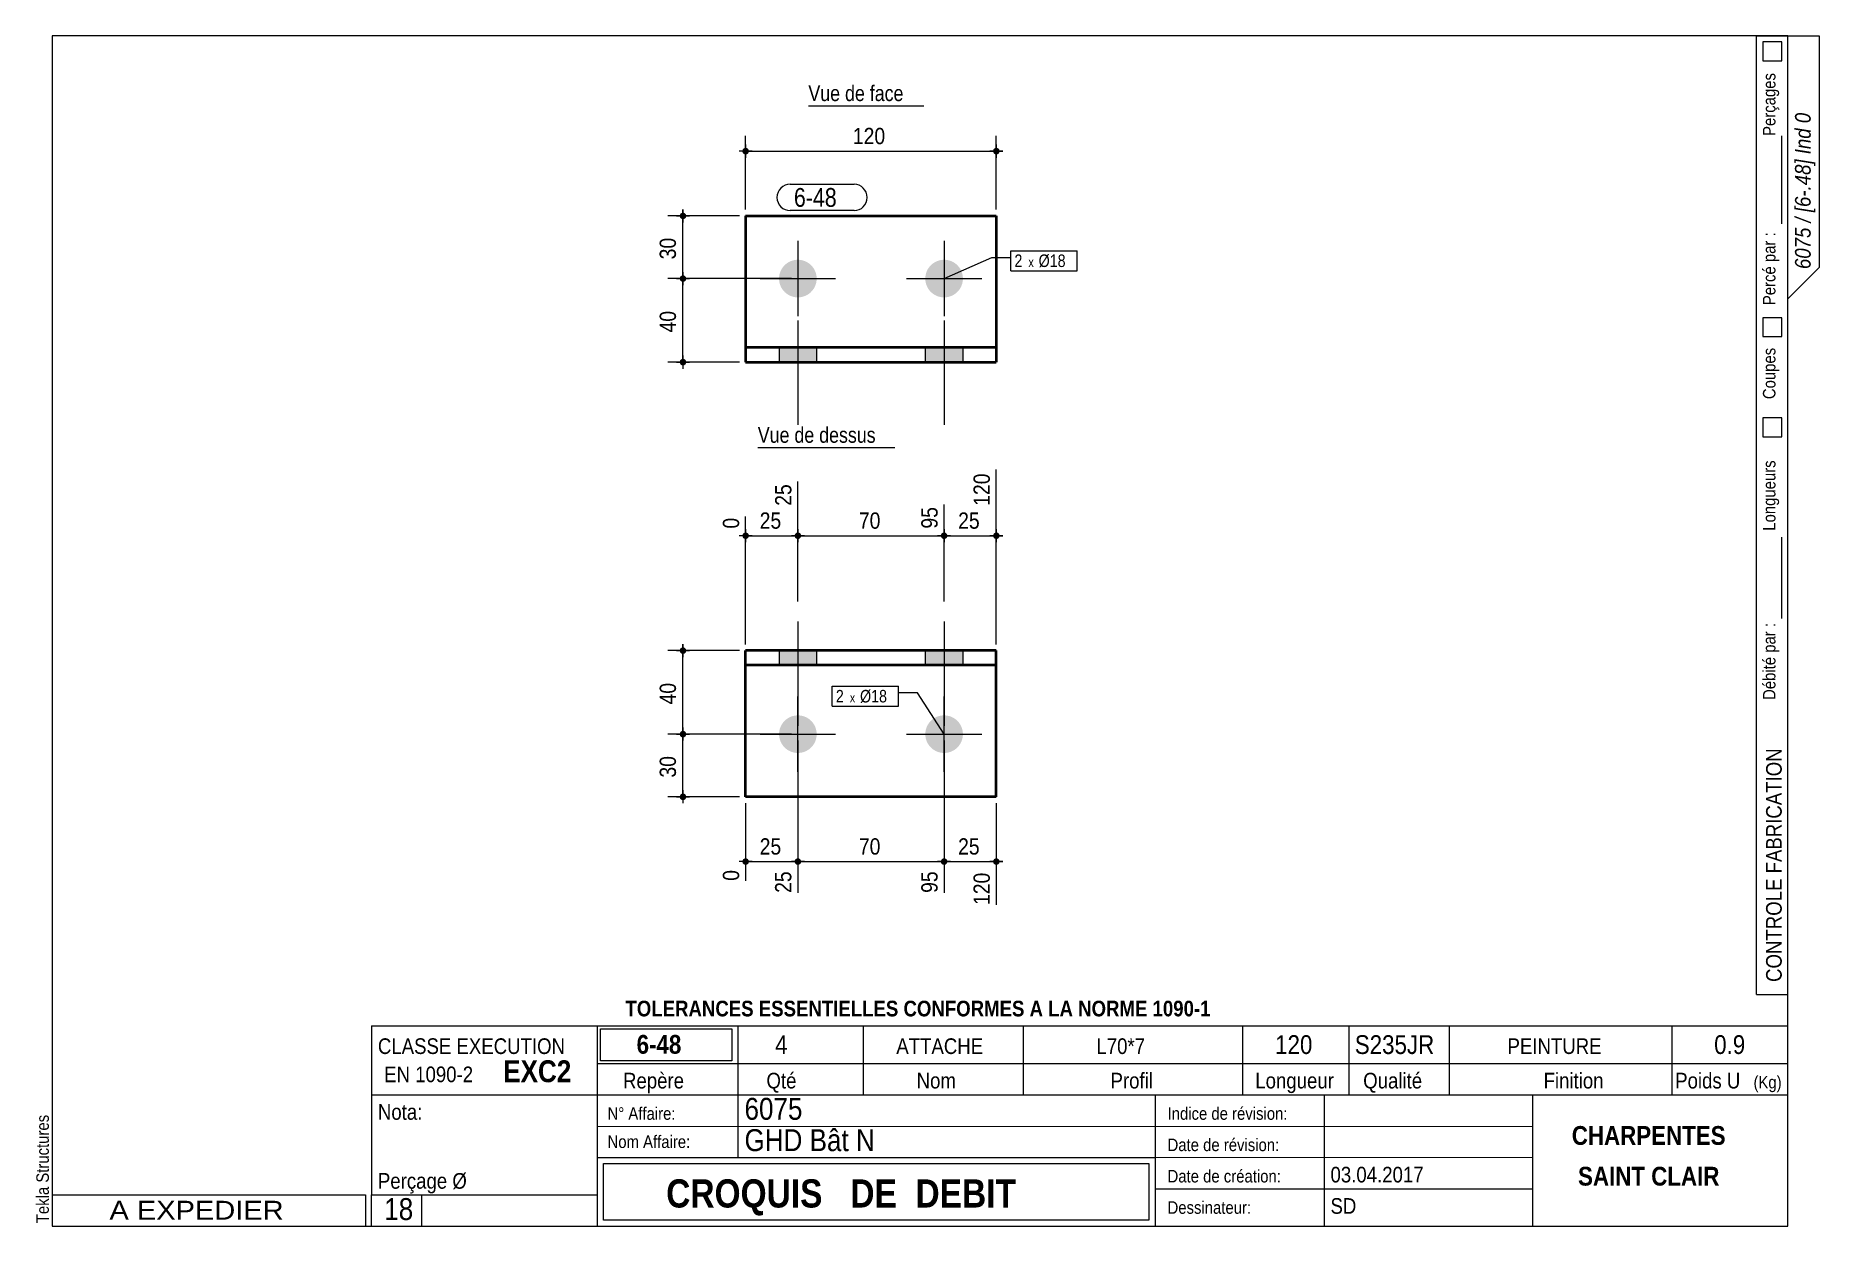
# Model space of a CAD drawing. Header units: millimetres. Extents: x 2 to 287, y 5 to 195.
import ezdxf

# ---------------------------------------------------------------- set-up
doc = ezdxf.new("R2010")
doc.units = ezdxf.units.MM
for name, color, linetype, lineweight in [('Autre type objet', 1, 'Continuous', 0), ('Boulon', 7, 'Continuous', 0), ('Cotation', 7, 'Continuous', 0), ('Désignation boulon', 3, 'Continuous', 0), ('Feuille dessin', 5, 'Continuous', 0), ('Piece', 2, 'Continuous', 0), ('Repère pièce', 3, 'Continuous', 0)]:
    doc.layers.add(name, color=color, linetype=linetype, lineweight=lineweight)
doc.styles.add('ARIAL', font='ARIAL.TTF')
doc.styles.add('ARIAL_BOLD', font='ARIALBD.TTF')
doc.styles.add('ARIAL_ITALIC', font='ARIALI.TTF')
doc.styles.add('ARIAL_NARROW', font='ARIAL.TTF')
doc.styles.add('COMIC_SANS_MS', font='COMIC.TTF')

# ---------------------------------------------------------------- blocks, each defined once
blk = doc.blocks.new('*A1')
at = {"layer": 'Boulon'}
for points in [[(123.94, 153.24), (123.86, 153.24), (123.79, 153.24), (123.72, 153.25), (123.64, 153.26), (123.57, 153.27), (123.5, 153.28), (123.43, 153.29), (123.35, 153.31), (123.28, 153.33), (123.21, 153.35), (123.14, 153.37), (123.07, 153.39), (123, 153.41), (122.93, 153.44), (122.86, 153.47), (122.8, 153.49), (122.73, 153.52), (122.66, 153.56), (122.6, 153.59), (122.53, 153.63), (122.47, 153.66), (122.41, 153.7), (122.35, 153.74), (122.28, 153.78), (122.22, 153.83), (122.17, 153.87), (122.11, 153.92), (122.05, 153.97), (122, 154.01), (121.94, 154.06), (121.89, 154.12), (121.84, 154.17), (121.79, 154.22), (121.74, 154.28), (121.69, 154.33), (121.65, 154.39), (121.6, 154.45), (121.56, 154.51), (121.52, 154.57), (121.48, 154.63), (121.44, 154.69), (121.4, 154.76), (121.37, 154.82), (121.33, 154.89), (121.3, 154.95), (121.27, 155.02), (121.24, 155.09), (121.21, 155.16), (121.19, 155.23), (121.16, 155.3), (121.14, 155.37), (121.12, 155.44), (121.1, 155.51), (121.08, 155.58), (121.07, 155.65), (121.06, 155.72), (121.04, 155.8), (121.03, 155.87), (121.03, 155.94), (121.02, 156.02), (121.02, 156.09), (121.01, 156.16), (121.01, 156.24), (121.01, 156.31), (121.02, 156.38), (121.02, 156.46), (121.03, 156.53), (121.03, 156.6), (121.04, 156.68), (121.06, 156.75), (121.07, 156.82), (121.08, 156.89), (121.1, 156.97), (121.12, 157.04), (121.14, 157.11), (121.16, 157.18), (121.19, 157.25), (121.21, 157.32), (121.24, 157.38), (121.27, 157.45), (121.3, 157.52), (121.33, 157.59), (121.37, 157.65), (121.4, 157.72), (121.44, 157.78), (121.48, 157.84), (121.52, 157.9), (121.56, 157.96), (121.6, 158.02), (121.65, 158.08), (121.69, 158.14), (121.74, 158.2), (121.79, 158.25), (121.84, 158.31), (121.89, 158.36), (121.94, 158.41), (122, 158.46), (122.05, 158.51), (122.11, 158.56), (122.17, 158.6), (122.22, 158.65), (122.28, 158.69), (122.35, 158.73), (122.41, 158.77), (122.47, 158.81), (122.53, 158.85), (122.6, 158.88), (122.66, 158.92), (122.73, 158.95), (122.8, 158.98), (122.86, 159.01), (122.93, 159.04), (123, 159.06), (123.07, 159.09), (123.14, 159.11), (123.21, 159.13), (123.28, 159.15), (123.35, 159.16), (123.43, 159.18), (123.5, 159.19), (123.57, 159.2), (123.64, 159.21), (123.72, 159.22), (123.79, 159.23), (123.86, 159.23), (123.94, 159.24), (124.01, 159.24), (124.09, 159.24), (124.16, 159.23), (124.23, 159.23), (124.31, 159.22), (124.38, 159.21), (124.45, 159.2), (124.52, 159.19), (124.6, 159.18), (124.67, 159.16), (124.74, 159.15), (124.81, 159.13), (124.88, 159.11), (124.95, 159.09), (125.02, 159.06), (125.09, 159.04), (125.16, 159.01), (125.23, 158.98), (125.29, 158.95), (125.36, 158.92), (125.43, 158.88), (125.49, 158.85), (125.55, 158.81), (125.62, 158.77), (125.68, 158.73), (125.74, 158.69), (125.8, 158.65), (125.86, 158.6), (125.92, 158.56), (125.97, 158.51), (126.03, 158.46), (126.08, 158.41), (126.13, 158.36), (126.18, 158.31), (126.23, 158.25), (126.28, 158.2), (126.33, 158.14), (126.38, 158.08), (126.42, 158.02), (126.46, 157.96), (126.51, 157.9), (126.55, 157.84), (126.59, 157.78), (126.62, 157.72), (126.66, 157.65), (126.69, 157.59), (126.72, 157.52), (126.75, 157.45), (126.78, 157.38), (126.81, 157.32), (126.84, 157.25), (126.86, 157.18), (126.88, 157.11), (126.9, 157.04), (126.92, 156.97), (126.94, 156.89), (126.95, 156.82), (126.97, 156.75), (126.98, 156.68), (126.99, 156.6), (127, 156.53), (127, 156.46), (127.01, 156.38), (127.01, 156.31), (127.01, 156.24), (127.01, 156.16), (127.01, 156.09), (127, 156.02), (127, 155.94), (126.99, 155.87), (126.98, 155.8), (126.97, 155.72), (126.95, 155.65), (126.94, 155.58), (126.92, 155.51), (126.9, 155.44), (126.88, 155.37), (126.86, 155.3), (126.84, 155.23), (126.81, 155.16), (126.78, 155.09), (126.75, 155.02), (126.72, 154.95), (126.69, 154.89), (126.66, 154.82), (126.62, 154.76), (126.59, 154.69), (126.55, 154.63), (126.51, 154.57), (126.46, 154.51), (126.42, 154.45), (126.38, 154.39), (126.33, 154.33), (126.28, 154.28), (126.23, 154.22), (126.18, 154.17), (126.13, 154.12), (126.08, 154.06), (126.03, 154.01), (125.97, 153.97), (125.92, 153.92), (125.86, 153.87), (125.8, 153.83), (125.74, 153.78), (125.68, 153.74), (125.62, 153.7), (125.55, 153.66), (125.49, 153.63), (125.43, 153.59), (125.36, 153.56), (125.29, 153.52), (125.23, 153.49), (125.16, 153.47), (125.09, 153.44), (125.02, 153.41), (124.95, 153.39), (124.88, 153.37), (124.81, 153.35), (124.74, 153.33), (124.67, 153.31), (124.6, 153.29), (124.52, 153.28), (124.45, 153.27), (124.38, 153.26), (124.31, 153.25), (124.23, 153.24), (124.16, 153.24), (124.09, 153.24), (124.01, 153.24)], [(147.27, 153.24), (147.2, 153.24), (147.12, 153.24), (147.05, 153.25), (146.98, 153.26), (146.91, 153.27), (146.83, 153.28), (146.76, 153.29), (146.69, 153.31), (146.62, 153.33), (146.55, 153.35), (146.47, 153.37), (146.4, 153.39), (146.33, 153.41), (146.27, 153.44), (146.2, 153.47), (146.13, 153.49), (146.06, 153.52), (146, 153.56), (145.93, 153.59), (145.87, 153.63), (145.8, 153.66), (145.74, 153.7), (145.68, 153.74), (145.62, 153.78), (145.56, 153.83), (145.5, 153.87), (145.44, 153.92), (145.39, 153.97), (145.33, 154.01), (145.28, 154.06), (145.22, 154.12), (145.17, 154.17), (145.12, 154.22), (145.07, 154.28), (145.03, 154.33), (144.98, 154.39), (144.94, 154.45), (144.89, 154.51), (144.85, 154.57), (144.81, 154.63), (144.77, 154.69), (144.74, 154.76), (144.7, 154.82), (144.67, 154.89), (144.63, 154.95), (144.6, 155.02), (144.57, 155.09), (144.55, 155.16), (144.52, 155.23), (144.5, 155.3), (144.47, 155.37), (144.45, 155.44), (144.44, 155.51), (144.42, 155.58), (144.4, 155.65), (144.39, 155.72), (144.38, 155.8), (144.37, 155.87), (144.36, 155.94), (144.35, 156.02), (144.35, 156.09), (144.35, 156.16), (144.35, 156.24), (144.35, 156.31), (144.35, 156.38), (144.35, 156.46), (144.36, 156.53), (144.37, 156.6), (144.38, 156.68), (144.39, 156.75), (144.4, 156.82), (144.42, 156.89), (144.44, 156.97), (144.45, 157.04), (144.47, 157.11), (144.5, 157.18), (144.52, 157.25), (144.55, 157.32), (144.57, 157.38), (144.6, 157.45), (144.63, 157.52), (144.67, 157.59), (144.7, 157.65), (144.74, 157.72), (144.77, 157.78), (144.81, 157.84), (144.85, 157.9), (144.89, 157.96), (144.94, 158.02), (144.98, 158.08), (145.03, 158.14), (145.07, 158.2), (145.12, 158.25), (145.17, 158.31), (145.22, 158.36), (145.28, 158.41), (145.33, 158.46), (145.39, 158.51), (145.44, 158.56), (145.5, 158.6), (145.56, 158.65), (145.62, 158.69), (145.68, 158.73), (145.74, 158.77), (145.8, 158.81), (145.87, 158.85), (145.93, 158.88), (146, 158.92), (146.06, 158.95), (146.13, 158.98), (146.2, 159.01), (146.27, 159.04), (146.33, 159.06), (146.4, 159.09), (146.47, 159.11), (146.55, 159.13), (146.62, 159.15), (146.69, 159.16), (146.76, 159.18), (146.83, 159.19), (146.91, 159.2), (146.98, 159.21), (147.05, 159.22), (147.12, 159.23), (147.2, 159.23), (147.27, 159.24), (147.35, 159.24), (147.42, 159.24), (147.49, 159.23), (147.57, 159.23), (147.64, 159.22), (147.71, 159.21), (147.79, 159.2), (147.86, 159.19), (147.93, 159.18), (148, 159.16), (148.07, 159.15), (148.15, 159.13), (148.22, 159.11), (148.29, 159.09), (148.36, 159.06), (148.43, 159.04), (148.49, 159.01), (148.56, 158.98), (148.63, 158.95), (148.69, 158.92), (148.76, 158.88), (148.82, 158.85), (148.89, 158.81), (148.95, 158.77), (149.01, 158.73), (149.07, 158.69), (149.13, 158.65), (149.19, 158.6), (149.25, 158.56), (149.3, 158.51), (149.36, 158.46), (149.41, 158.41), (149.47, 158.36), (149.52, 158.31), (149.57, 158.25), (149.62, 158.2), (149.66, 158.14), (149.71, 158.08), (149.76, 158.02), (149.8, 157.96), (149.84, 157.9), (149.88, 157.84), (149.92, 157.78), (149.96, 157.72), (149.99, 157.65), (150.03, 157.59), (150.06, 157.52), (150.09, 157.45), (150.12, 157.38), (150.14, 157.32), (150.17, 157.25), (150.19, 157.18), (150.22, 157.11), (150.24, 157.04), (150.26, 156.97), (150.27, 156.89), (150.29, 156.82), (150.3, 156.75), (150.31, 156.68), (150.32, 156.6), (150.33, 156.53), (150.34, 156.46), (150.34, 156.38), (150.34, 156.31), (150.35, 156.24), (150.34, 156.16), (150.34, 156.09), (150.34, 156.02), (150.33, 155.94), (150.32, 155.87), (150.31, 155.8), (150.3, 155.72), (150.29, 155.65), (150.27, 155.58), (150.26, 155.51), (150.24, 155.44), (150.22, 155.37), (150.19, 155.3), (150.17, 155.23), (150.14, 155.16), (150.12, 155.09), (150.09, 155.02), (150.06, 154.95), (150.03, 154.89), (149.99, 154.82), (149.96, 154.76), (149.92, 154.69), (149.88, 154.63), (149.84, 154.57), (149.8, 154.51), (149.76, 154.45), (149.71, 154.39), (149.66, 154.33), (149.62, 154.28), (149.57, 154.22), (149.52, 154.17), (149.47, 154.12), (149.41, 154.06), (149.36, 154.01), (149.3, 153.97), (149.25, 153.92), (149.19, 153.87), (149.13, 153.83), (149.07, 153.78), (149.01, 153.74), (148.95, 153.7), (148.89, 153.66), (148.82, 153.63), (148.76, 153.59), (148.69, 153.56), (148.63, 153.52), (148.56, 153.49), (148.49, 153.47), (148.43, 153.44), (148.36, 153.41), (148.29, 153.39), (148.22, 153.37), (148.15, 153.35), (148.07, 153.33), (148, 153.31), (147.93, 153.29), (147.86, 153.28), (147.79, 153.27), (147.71, 153.26), (147.64, 153.25), (147.57, 153.24), (147.49, 153.24), (147.42, 153.24), (147.35, 153.24)]]:
    blk.add_hatch(color=256, dxfattribs=at).paths.add_polyline_path(points, flags=17)
at = {"layer": 'Boulon', "linetype": 'Continuous', "lineweight": 0}
for p, q in [((124.01, 162.24), (124.01, 150.24)), ((147.35, 162.24), (147.35, 150.24)), ((118.01, 156.24), (130.01, 156.24)), ((141.35, 156.24), (153.35, 156.24))]:
    blk.add_line(p, q, dxfattribs=at)
blk = doc.blocks.new('*A2')
at = {"layer": 'Boulon'}
for points in [[(127.01, 145.24), (127.01, 142.9), (121.01, 142.9), (121.01, 145.24)], [(150.35, 145.24), (150.35, 142.9), (144.35, 142.9), (144.35, 145.24)]]:
    blk.add_hatch(color=256, dxfattribs=at).paths.add_polyline_path(points, flags=17)
at = {"layer": 'Boulon', "linetype": 'Continuous', "lineweight": 0}
for p, q in [((124.01, 149.57), (124.01, 132.9)), ((147.35, 149.57), (147.35, 132.9)), ((121.01, 145.24), (121.01, 142.9)), ((127.01, 145.24), (127.01, 142.9)), ((144.35, 145.24), (144.35, 142.9)), ((150.35, 145.24), (150.35, 142.9))]:
    blk.add_line(p, q, dxfattribs=at)
blk = doc.blocks.new('*A3')
at = {"layer": 'Piece', "color": 2, "linetype": 'Continuous', "lineweight": 40}
for p, q in [((115.68, 166.236667), (115.68, 142.903333)), ((115.68, 166.236667), (155.68, 166.236667)), ((155.68, 166.236667), (155.68, 142.903333)), ((155.68, 145.236667), (115.68, 145.236667)), ((115.68, 142.903333), (155.68, 142.903333))]:
    blk.add_line(p, q, dxfattribs=at)
blk = doc.blocks.new('*A4')
at = {"layer": 'Boulon'}
for points in [[(127.01, 96.87), (127.01, 94.54), (121.01, 94.54), (121.01, 96.87)], [(150.35, 96.87), (150.35, 94.54), (144.35, 94.54), (144.35, 96.87)]]:
    blk.add_hatch(color=256, dxfattribs=at).paths.add_polyline_path(points, flags=17)
at = {"layer": 'Boulon', "linetype": 'Continuous', "lineweight": 0}
for p, q in [((124.01, 101.53), (124.01, 84.87)), ((147.35, 101.53), (147.35, 84.87)), ((121.01, 96.87), (121.01, 94.54)), ((127.01, 96.87), (127.01, 94.54)), ((144.35, 96.87), (144.35, 94.54)), ((150.35, 96.87), (150.35, 94.54))]:
    blk.add_line(p, q, dxfattribs=at)
blk = doc.blocks.new('*A5')
at = {"layer": 'Boulon'}
for points in [[(123.94, 80.54), (123.87, 80.54), (123.79, 80.55), (123.72, 80.55), (123.65, 80.56), (123.57, 80.57), (123.5, 80.58), (123.43, 80.6), (123.36, 80.61), (123.28, 80.63), (123.21, 80.65), (123.14, 80.67), (123.07, 80.69), (123, 80.71), (122.93, 80.74), (122.87, 80.77), (122.8, 80.79), (122.73, 80.83), (122.66, 80.86), (122.6, 80.89), (122.53, 80.93), (122.47, 80.96), (122.41, 81), (122.35, 81.04), (122.29, 81.08), (122.23, 81.13), (122.17, 81.17), (122.11, 81.22), (122.05, 81.27), (122, 81.31), (121.94, 81.36), (121.89, 81.42), (121.84, 81.47), (121.79, 81.52), (121.74, 81.58), (121.69, 81.63), (121.65, 81.69), (121.6, 81.75), (121.56, 81.81), (121.52, 81.87), (121.48, 81.93), (121.44, 82), (121.4, 82.06), (121.37, 82.12), (121.33, 82.19), (121.3, 82.25), (121.27, 82.32), (121.24, 82.39), (121.21, 82.46), (121.19, 82.53), (121.16, 82.6), (121.14, 82.67), (121.12, 82.74), (121.1, 82.81), (121.09, 82.88), (121.07, 82.95), (121.06, 83.02), (121.05, 83.1), (121.04, 83.17), (121.03, 83.24), (121.02, 83.32), (121.02, 83.39), (121.01, 83.46), (121.01, 83.54), (121.01, 83.61), (121.02, 83.68), (121.02, 83.76), (121.03, 83.83), (121.04, 83.9), (121.05, 83.98), (121.06, 84.05), (121.07, 84.12), (121.09, 84.19), (121.1, 84.27), (121.12, 84.34), (121.14, 84.41), (121.16, 84.48), (121.19, 84.55), (121.21, 84.62), (121.24, 84.69), (121.27, 84.75), (121.3, 84.82), (121.33, 84.89), (121.37, 84.95), (121.4, 85.02), (121.44, 85.08), (121.48, 85.14), (121.52, 85.2), (121.56, 85.26), (121.6, 85.32), (121.65, 85.38), (121.69, 85.44), (121.74, 85.5), (121.79, 85.55), (121.84, 85.61), (121.89, 85.66), (121.94, 85.71), (122, 85.76), (122.05, 85.81), (122.11, 85.86), (122.17, 85.9), (122.23, 85.95), (122.29, 85.99), (122.35, 86.03), (122.41, 86.07), (122.47, 86.11), (122.53, 86.15), (122.6, 86.18), (122.66, 86.22), (122.73, 86.25), (122.8, 86.28), (122.87, 86.31), (122.93, 86.34), (123, 86.36), (123.07, 86.39), (123.14, 86.41), (123.21, 86.43), (123.28, 86.45), (123.36, 86.46), (123.43, 86.48), (123.5, 86.49), (123.57, 86.5), (123.65, 86.51), (123.72, 86.52), (123.79, 86.53), (123.87, 86.53), (123.94, 86.54), (124.01, 86.54), (124.09, 86.54), (124.16, 86.53), (124.23, 86.53), (124.31, 86.52), (124.38, 86.51), (124.45, 86.5), (124.53, 86.49), (124.6, 86.48), (124.67, 86.46), (124.74, 86.45), (124.81, 86.43), (124.88, 86.41), (124.95, 86.39), (125.02, 86.36), (125.09, 86.34), (125.16, 86.31), (125.23, 86.28), (125.3, 86.25), (125.36, 86.22), (125.43, 86.18), (125.49, 86.15), (125.56, 86.11), (125.62, 86.07), (125.68, 86.03), (125.74, 85.99), (125.8, 85.95), (125.86, 85.9), (125.92, 85.86), (125.97, 85.81), (126.03, 85.76), (126.08, 85.71), (126.13, 85.66), (126.19, 85.61), (126.24, 85.55), (126.29, 85.5), (126.33, 85.44), (126.38, 85.38), (126.42, 85.32), (126.47, 85.26), (126.51, 85.2), (126.55, 85.14), (126.59, 85.08), (126.62, 85.02), (126.66, 84.95), (126.69, 84.89), (126.73, 84.82), (126.76, 84.75), (126.79, 84.69), (126.81, 84.62), (126.84, 84.55), (126.86, 84.48), (126.88, 84.41), (126.9, 84.34), (126.92, 84.27), (126.94, 84.19), (126.96, 84.12), (126.97, 84.05), (126.98, 83.98), (126.99, 83.9), (127, 83.83), (127.01, 83.76), (127.01, 83.68), (127.01, 83.61), (127.01, 83.54), (127.01, 83.46), (127.01, 83.39), (127.01, 83.32), (127, 83.24), (126.99, 83.17), (126.98, 83.1), (126.97, 83.02), (126.96, 82.95), (126.94, 82.88), (126.92, 82.81), (126.9, 82.74), (126.88, 82.67), (126.86, 82.6), (126.84, 82.53), (126.81, 82.46), (126.79, 82.39), (126.76, 82.32), (126.73, 82.25), (126.69, 82.19), (126.66, 82.12), (126.62, 82.06), (126.59, 82), (126.55, 81.93), (126.51, 81.87), (126.47, 81.81), (126.42, 81.75), (126.38, 81.69), (126.33, 81.63), (126.29, 81.58), (126.24, 81.52), (126.19, 81.47), (126.13, 81.42), (126.08, 81.36), (126.03, 81.31), (125.97, 81.27), (125.92, 81.22), (125.86, 81.17), (125.8, 81.13), (125.74, 81.08), (125.68, 81.04), (125.62, 81), (125.56, 80.96), (125.49, 80.93), (125.43, 80.89), (125.36, 80.86), (125.3, 80.83), (125.23, 80.79), (125.16, 80.77), (125.09, 80.74), (125.02, 80.71), (124.95, 80.69), (124.88, 80.67), (124.81, 80.65), (124.74, 80.63), (124.67, 80.61), (124.6, 80.6), (124.53, 80.58), (124.45, 80.57), (124.38, 80.56), (124.31, 80.55), (124.23, 80.55), (124.16, 80.54), (124.09, 80.54), (124.01, 80.54)], [(147.27, 80.54), (147.2, 80.54), (147.13, 80.55), (147.05, 80.55), (146.98, 80.56), (146.91, 80.57), (146.83, 80.58), (146.76, 80.6), (146.69, 80.61), (146.62, 80.63), (146.55, 80.65), (146.48, 80.67), (146.41, 80.69), (146.34, 80.71), (146.27, 80.74), (146.2, 80.77), (146.13, 80.79), (146.06, 80.83), (146, 80.86), (145.93, 80.89), (145.87, 80.93), (145.8, 80.96), (145.74, 81), (145.68, 81.04), (145.62, 81.08), (145.56, 81.13), (145.5, 81.17), (145.44, 81.22), (145.39, 81.27), (145.33, 81.31), (145.28, 81.36), (145.23, 81.42), (145.17, 81.47), (145.12, 81.52), (145.08, 81.58), (145.03, 81.63), (144.98, 81.69), (144.94, 81.75), (144.89, 81.81), (144.85, 81.87), (144.81, 81.93), (144.77, 82), (144.74, 82.06), (144.7, 82.12), (144.67, 82.19), (144.63, 82.25), (144.6, 82.32), (144.58, 82.39), (144.55, 82.46), (144.52, 82.53), (144.5, 82.6), (144.48, 82.67), (144.46, 82.74), (144.44, 82.81), (144.42, 82.88), (144.4, 82.95), (144.39, 83.02), (144.38, 83.1), (144.37, 83.17), (144.36, 83.24), (144.35, 83.32), (144.35, 83.39), (144.35, 83.46), (144.35, 83.54), (144.35, 83.61), (144.35, 83.68), (144.35, 83.76), (144.36, 83.83), (144.37, 83.9), (144.38, 83.98), (144.39, 84.05), (144.4, 84.12), (144.42, 84.19), (144.44, 84.27), (144.46, 84.34), (144.48, 84.41), (144.5, 84.48), (144.52, 84.55), (144.55, 84.62), (144.58, 84.69), (144.6, 84.75), (144.63, 84.82), (144.67, 84.89), (144.7, 84.95), (144.74, 85.02), (144.77, 85.08), (144.81, 85.14), (144.85, 85.2), (144.89, 85.26), (144.94, 85.32), (144.98, 85.38), (145.03, 85.44), (145.08, 85.5), (145.12, 85.55), (145.17, 85.61), (145.23, 85.66), (145.28, 85.71), (145.33, 85.76), (145.39, 85.81), (145.44, 85.86), (145.5, 85.9), (145.56, 85.95), (145.62, 85.99), (145.68, 86.03), (145.74, 86.07), (145.8, 86.11), (145.87, 86.15), (145.93, 86.18), (146, 86.22), (146.06, 86.25), (146.13, 86.28), (146.2, 86.31), (146.27, 86.34), (146.34, 86.36), (146.41, 86.39), (146.48, 86.41), (146.55, 86.43), (146.62, 86.45), (146.69, 86.46), (146.76, 86.48), (146.83, 86.49), (146.91, 86.5), (146.98, 86.51), (147.05, 86.52), (147.13, 86.53), (147.2, 86.53), (147.27, 86.54), (147.35, 86.54), (147.42, 86.54), (147.49, 86.53), (147.57, 86.53), (147.64, 86.52), (147.71, 86.51), (147.79, 86.5), (147.86, 86.49), (147.93, 86.48), (148, 86.46), (148.08, 86.45), (148.15, 86.43), (148.22, 86.41), (148.29, 86.39), (148.36, 86.36), (148.43, 86.34), (148.49, 86.31), (148.56, 86.28), (148.63, 86.25), (148.7, 86.22), (148.76, 86.18), (148.83, 86.15), (148.89, 86.11), (148.95, 86.07), (149.01, 86.03), (149.07, 85.99), (149.13, 85.95), (149.19, 85.9), (149.25, 85.86), (149.31, 85.81), (149.36, 85.76), (149.42, 85.71), (149.47, 85.66), (149.52, 85.61), (149.57, 85.55), (149.62, 85.5), (149.67, 85.44), (149.71, 85.38), (149.76, 85.32), (149.8, 85.26), (149.84, 85.2), (149.88, 85.14), (149.92, 85.08), (149.96, 85.02), (149.99, 84.95), (150.03, 84.89), (150.06, 84.82), (150.09, 84.75), (150.12, 84.69), (150.15, 84.62), (150.17, 84.55), (150.2, 84.48), (150.22, 84.41), (150.24, 84.34), (150.26, 84.27), (150.27, 84.19), (150.29, 84.12), (150.3, 84.05), (150.31, 83.98), (150.32, 83.9), (150.33, 83.83), (150.34, 83.76), (150.34, 83.68), (150.35, 83.61), (150.35, 83.54), (150.35, 83.46), (150.34, 83.39), (150.34, 83.32), (150.33, 83.24), (150.32, 83.17), (150.31, 83.1), (150.3, 83.02), (150.29, 82.95), (150.27, 82.88), (150.26, 82.81), (150.24, 82.74), (150.22, 82.67), (150.2, 82.6), (150.17, 82.53), (150.15, 82.46), (150.12, 82.39), (150.09, 82.32), (150.06, 82.25), (150.03, 82.19), (149.99, 82.12), (149.96, 82.06), (149.92, 82), (149.88, 81.93), (149.84, 81.87), (149.8, 81.81), (149.76, 81.75), (149.71, 81.69), (149.67, 81.63), (149.62, 81.58), (149.57, 81.52), (149.52, 81.47), (149.47, 81.42), (149.42, 81.36), (149.36, 81.31), (149.31, 81.27), (149.25, 81.22), (149.19, 81.17), (149.13, 81.13), (149.07, 81.08), (149.01, 81.04), (148.95, 81), (148.89, 80.96), (148.83, 80.93), (148.76, 80.89), (148.7, 80.86), (148.63, 80.83), (148.56, 80.79), (148.49, 80.77), (148.43, 80.74), (148.36, 80.71), (148.29, 80.69), (148.22, 80.67), (148.15, 80.65), (148.08, 80.63), (148, 80.61), (147.93, 80.6), (147.86, 80.58), (147.79, 80.57), (147.71, 80.56), (147.64, 80.55), (147.57, 80.55), (147.49, 80.54), (147.42, 80.54), (147.35, 80.54)]]:
    blk.add_hatch(color=256, dxfattribs=at).paths.add_polyline_path(points, flags=17)
at = {"layer": 'Boulon', "linetype": 'Continuous', "lineweight": 0}
for p, q in [((124.01, 77.54), (124.01, 89.54)), ((147.35, 77.54), (147.35, 89.54)), ((118.01, 83.54), (130.01, 83.54)), ((141.35, 83.54), (153.35, 83.54))]:
    blk.add_line(p, q, dxfattribs=at)
blk = doc.blocks.new('*A6')
at = {"layer": 'Piece', "color": 2, "linetype": 'Continuous', "lineweight": 40}
for p, q in [((115.68, 73.537125), (115.68, 96.870459)), ((155.68, 96.870459), (115.68, 96.870459)), ((155.68, 73.537125), (155.68, 96.870459)), ((155.68, 94.537125), (115.68, 94.537125)), ((155.68, 73.537125), (115.68, 73.537125))]:
    blk.add_line(p, q, dxfattribs=at)
blk = doc.blocks.new('*A7')
at = {"layer": 'Feuille dessin', "linetype": 'Continuous', "lineweight": 0}
for p, q in [((282, 195), (5, 195)), ((5, 195), (5, 5)), ((282, 5), (282, 195)), ((5, 5), (282, 5))]:
    blk.add_line(p, q, dxfattribs=at)
at = {"layer": 'Feuille dessin', "style": 'ARIAL', "width": 0.85}
blk.add_text('Tekla Structures', height=2, rotation=90, dxfattribs=at).set_placement((4.5, 5.5))
blk = doc.blocks.new('*A8')
at = {"layer": 'Autre type objet', "linetype": 'Continuous', "lineweight": 0}
for p, q in [((277, 42), (277, 195)), ((277, 195), (287, 195)), ((278, 194), (278, 191)), ((281, 194), (278, 194)), ((281, 191), (281, 194)), ((282, 42), (282, 195)), ((287, 195), (287, 158)), ((278, 191), (281, 191)), ((281, 165), (281, 179)), ((287, 158), (282, 153)), ((278, 150), (278, 147)), ((281, 150), (278, 150)), ((281, 147), (281, 150)), ((278, 147), (281, 147)), ((278, 134), (278, 131)), ((281, 134), (278, 134)), ((281, 131), (281, 134)), ((278, 131), (281, 131)), ((281, 102), (281, 115)), ((277, 42), (282, 42))]:
    blk.add_line(p, q, dxfattribs=at)
at = {"layer": 'Autre type objet', "width": 0.85}
for s, height, style, p in [('Perçages', 2, 'ARIAL', (280, 179)), ('6075 / [6-.48] Ind 0', 2.5, 'ARIAL_ITALIC', (285.619109, 157.760245)), ('Percé par :', 2, 'ARIAL', (280, 152)), ('Coupes', 2, 'ARIAL', (280, 137)), ('Longueurs', 2, 'ARIAL', (280, 116)), ('Débité par :', 2, 'ARIAL', (280, 89)), ('CONTROLE FABRICATION', 2.5, 'ARIAL', (281, 44))]:
    blk.add_text(s, height=height, rotation=90, dxfattribs=dict(at, style=style)).set_placement(p)
blk = doc.blocks.new('*A9')
at = {"layer": 'Autre type objet', "linetype": 'Continuous', "lineweight": 0}
for p, q in [((56, 37), (92, 37)), ((56, 37), (56, 10)), ((92, 37), (92, 10)), ((56, 26), (92, 26)), ((56, 10), (92, 10)), ((56, 5), (56, 10)), ((64, 5), (64, 10)), ((56, 5), (64, 5))]:
    blk.add_line(p, q, dxfattribs=at)
at = {"layer": 'Autre type objet', "width": 0.85}
for s, height, style, p in [('CLASSE EXECUTION', 2.5, 'ARIAL', (57, 32.5)), ('EXC2', 3.5, 'ARIAL_BOLD', (77, 28)), ('EN 1090-2', 2.5, 'ARIAL', (58, 28)), ('Nota:', 2.5, 'ARIAL', (57, 22)), ('Perçage Ø', 2.5, 'ARIAL', (57, 11)), ('18', 3.5, 'ARIAL_NARROW', (58.014234, 6))]:
    blk.add_text(s, height=height, dxfattribs=dict(at, style=style)).set_placement(p)
blk = doc.blocks.new('*A10')
at = {"layer": 'Autre type objet', "linetype": 'Continuous', "lineweight": 0}
for p, q in [((92, 37), (282, 37)), ((92, 37), (92, 31)), ((114.5, 31), (114.5, 37)), ((134.5, 31), (134.5, 37)), ((160, 31), (160, 37)), ((195, 31), (195, 37)), ((212, 31), (212, 37)), ((228, 31), (228, 37)), ((263.5, 31), (263.5, 37)), ((282, 31), (282, 37)), ((92.51953, 36.5), (113.5, 36.5)), ((92.51953, 31.394341), (92.51953, 36.5)), ((113.5, 36.5), (113.5, 31.394341)), ((113.5, 31.394341), (92.51953, 31.394341)), ((92, 31), (282, 31)), ((92, 31), (92, 5)), ((114.5, 16), (114.5, 31)), ((134.5, 26), (134.5, 31)), ((160, 26), (160, 31)), ((195, 26), (195, 31)), ((212, 26), (212, 31)), ((228, 26), (228, 31)), ((263.5, 26), (263.5, 31)), ((282, 5), (282, 31)), ((92, 26), (282, 26)), ((181, 26), (181, 5)), ((208, 26), (208, 5)), ((241.262466, 5), (241.262466, 26)), ((92, 21), (241.327069, 20.935451)), ((92, 16), (181, 16)), ((93, 15), (180, 15)), ((93, 6), (93, 15)), ((180, 15), (180, 6)), ((181, 16), (241.297815, 16.021151)), ((181, 11), (241.217807, 10.969512)), ((180, 6), (93, 6)), ((92, 5), (282, 5))]:
    blk.add_line(p, q, dxfattribs=at)
at = {"layer": 'Autre type objet', "width": 0.85}
for s, height, style, p in [('TOLERANCES ESSENTIELLES CONFORMES A LA NORME 1090-1', 2.5, 'ARIAL_BOLD', (96.5, 38.5)), ('6-48', 3, 'ARIAL_BOLD', (98.285724, 32.540141)), ('4', 3, 'ARIAL', (120.389893, 32.5)), ('ATTACHE', 2.5, 'ARIAL', (139.718018, 32.5)), ('L70*7', 2.5, 'ARIAL', (171.650024, 32.5)), ('120', 3, 'ARIAL', (200.165771, 32.5)), ('S235JR', 3, 'ARIAL', (212.880127, 32.5)), ('PEINTURE', 2.5, 'ARIAL', (237.24646, 32.5)), ('0.9', 3, 'ARIAL', (270.222412, 32.5)), ('Repère', 2.5, 'ARIAL', (96.112978, 27)), ('Qté', 2.5, 'ARIAL', (119, 27)), ('Nom', 2.5, 'ARIAL', (142.961426, 27)), ('Profil', 2.5, 'ARIAL', (173.903564, 27)), ('Longueur', 2.5, 'ARIAL', (197, 27)), ('Qualité', 2.5, 'ARIAL', (214.218018, 27)), ('Finition', 2.5, 'ARIAL', (243, 27)), ('Poids U', 2.5, 'ARIAL', (264, 27)), ('(Kg)', 2, 'ARIAL', (276.5, 27)), ('N° Affaire:', 2, 'ARIAL', (93.640566, 22)), ('6075', 3.5, 'ARIAL', (115.5, 22)), ('Indice de révision:', 2, 'ARIAL', (183, 22)), ('GHD Bât N', 3.5, 'ARIAL', (115.5, 17)), ('CHARPENTES', 3, 'ARIAL_BOLD', (247.5, 18)), ('Nom Affaire:', 2, 'ARIAL', (93.640566, 17.5)), ('Date de révision:', 2, 'ARIAL', (183, 17)), ('03.04.2017', 2.5, 'ARIAL', (209, 12)), ('SAINT CLAIR', 3, 'ARIAL_BOLD', (248.5, 11.5)), ('CROQUIS   DE  DEBIT', 4.5, 'ARIAL_BOLD', (103, 8)), ('Date de création:', 2, 'ARIAL', (183, 12)), ('Dessinateur:', 2, 'ARIAL', (183, 7)), ('SD', 2.5, 'ARIAL', (209, 7))]:
    blk.add_text(s, height=height, dxfattribs=dict(at, style=style)).set_placement(p)
blk = doc.blocks.new('*A11')
at = {"layer": 'Autre type objet', "linetype": 'Continuous', "lineweight": 0}
for p, q in [((5, 10), (55, 10)), ((5, 10), (5, 5)), ((55, 10), (55, 5)), ((5, 5), (55, 5))]:
    blk.add_line(p, q, dxfattribs=at)
at = {"layer": 'Autre type objet', "style": 'ARIAL', "width": 1.105}
blk.add_text('A EXPEDIER', height=3, dxfattribs=at).set_placement((14.169647, 6.073465))
blk = doc.blocks.new('*A12')
at = {"layer": 'Cotation'}
for points in [[(105.65, 155.72), (105.63, 155.72), (105.6, 155.72), (105.58, 155.73), (105.55, 155.73), (105.53, 155.74), (105.5, 155.75), (105.48, 155.76), (105.46, 155.77), (105.43, 155.78), (105.41, 155.79), (105.39, 155.8), (105.37, 155.82), (105.35, 155.83), (105.33, 155.85), (105.31, 155.87), (105.29, 155.89), (105.28, 155.91), (105.26, 155.93), (105.25, 155.95), (105.23, 155.97), (105.22, 155.99), (105.21, 156.01), (105.2, 156.04), (105.19, 156.06), (105.18, 156.09), (105.18, 156.11), (105.17, 156.14), (105.17, 156.16), (105.16, 156.19), (105.16, 156.21), (105.16, 156.24), (105.16, 156.26), (105.16, 156.29), (105.17, 156.31), (105.17, 156.34), (105.18, 156.36), (105.18, 156.39), (105.19, 156.41), (105.2, 156.44), (105.21, 156.46), (105.22, 156.48), (105.23, 156.5), (105.25, 156.53), (105.26, 156.55), (105.28, 156.57), (105.29, 156.59), (105.31, 156.6), (105.33, 156.62), (105.35, 156.64), (105.37, 156.65), (105.39, 156.67), (105.41, 156.68), (105.43, 156.7), (105.46, 156.71), (105.48, 156.72), (105.5, 156.73), (105.53, 156.73), (105.55, 156.74), (105.58, 156.75), (105.6, 156.75), (105.63, 156.75), (105.65, 156.76), (105.68, 156.76), (105.71, 156.76), (105.73, 156.75), (105.76, 156.75), (105.78, 156.75), (105.81, 156.74), (105.83, 156.73), (105.86, 156.73), (105.88, 156.72), (105.9, 156.71), (105.93, 156.7), (105.95, 156.68), (105.97, 156.67), (105.99, 156.65), (106.01, 156.64), (106.03, 156.62), (106.05, 156.6), (106.07, 156.59), (106.08, 156.57), (106.1, 156.55), (106.11, 156.53), (106.13, 156.5), (106.14, 156.48), (106.15, 156.46), (106.16, 156.44), (106.17, 156.41), (106.18, 156.39), (106.18, 156.36), (106.19, 156.34), (106.19, 156.31), (106.2, 156.29), (106.2, 156.26), (106.2, 156.24), (106.2, 156.21), (106.2, 156.19), (106.19, 156.16), (106.19, 156.14), (106.18, 156.11), (106.18, 156.09), (106.17, 156.06), (106.16, 156.04), (106.15, 156.01), (106.14, 155.99), (106.13, 155.97), (106.11, 155.95), (106.1, 155.93), (106.08, 155.91), (106.07, 155.89), (106.05, 155.87), (106.03, 155.85), (106.01, 155.83), (105.99, 155.82), (105.97, 155.8), (105.95, 155.79), (105.93, 155.78), (105.9, 155.77), (105.88, 155.76), (105.86, 155.75), (105.83, 155.74), (105.81, 155.73), (105.78, 155.73), (105.76, 155.72), (105.73, 155.72), (105.71, 155.72), (105.68, 155.72)], [(105.65, 142.38), (105.63, 142.39), (105.6, 142.39), (105.58, 142.39), (105.55, 142.4), (105.53, 142.41), (105.5, 142.41), (105.48, 142.42), (105.46, 142.43), (105.43, 142.44), (105.41, 142.46), (105.39, 142.47), (105.37, 142.49), (105.35, 142.5), (105.33, 142.52), (105.31, 142.54), (105.29, 142.55), (105.28, 142.57), (105.26, 142.59), (105.25, 142.61), (105.23, 142.64), (105.22, 142.66), (105.21, 142.68), (105.2, 142.7), (105.19, 142.73), (105.18, 142.75), (105.18, 142.78), (105.17, 142.8), (105.17, 142.83), (105.16, 142.85), (105.16, 142.88), (105.16, 142.9), (105.16, 142.93), (105.16, 142.95), (105.17, 142.98), (105.17, 143), (105.18, 143.03), (105.18, 143.05), (105.19, 143.08), (105.2, 143.1), (105.21, 143.13), (105.22, 143.15), (105.23, 143.17), (105.25, 143.19), (105.26, 143.21), (105.28, 143.23), (105.29, 143.25), (105.31, 143.27), (105.33, 143.29), (105.35, 143.31), (105.37, 143.32), (105.39, 143.34), (105.41, 143.35), (105.43, 143.36), (105.46, 143.37), (105.48, 143.38), (105.5, 143.39), (105.53, 143.4), (105.55, 143.41), (105.58, 143.41), (105.6, 143.42), (105.63, 143.42), (105.65, 143.42), (105.68, 143.42), (105.71, 143.42), (105.73, 143.42), (105.76, 143.42), (105.78, 143.41), (105.81, 143.41), (105.83, 143.4), (105.86, 143.39), (105.88, 143.38), (105.9, 143.37), (105.93, 143.36), (105.95, 143.35), (105.97, 143.34), (105.99, 143.32), (106.01, 143.31), (106.03, 143.29), (106.05, 143.27), (106.07, 143.25), (106.08, 143.23), (106.1, 143.21), (106.11, 143.19), (106.13, 143.17), (106.14, 143.15), (106.15, 143.13), (106.16, 143.1), (106.17, 143.08), (106.18, 143.05), (106.18, 143.03), (106.19, 143), (106.19, 142.98), (106.2, 142.95), (106.2, 142.93), (106.2, 142.9), (106.2, 142.88), (106.2, 142.85), (106.19, 142.83), (106.19, 142.8), (106.18, 142.78), (106.18, 142.75), (106.17, 142.73), (106.16, 142.7), (106.15, 142.68), (106.14, 142.66), (106.13, 142.64), (106.11, 142.61), (106.1, 142.59), (106.08, 142.57), (106.07, 142.55), (106.05, 142.54), (106.03, 142.52), (106.01, 142.5), (105.99, 142.49), (105.97, 142.47), (105.95, 142.46), (105.93, 142.44), (105.9, 142.43), (105.88, 142.42), (105.86, 142.41), (105.83, 142.41), (105.81, 142.4), (105.78, 142.39), (105.76, 142.39), (105.73, 142.39), (105.71, 142.38), (105.68, 142.38)]]:
    blk.add_hatch(color=256, dxfattribs=at).paths.add_polyline_path(points, flags=17)
at = {"layer": 'Cotation', "linetype": 'Continuous', "lineweight": 0}
for p, q in [((105.68, 157.28), (105.68, 155.2)), ((105.68, 156.24), (105.68, 157.28)), ((123.01, 156.24), (103.26, 156.24)), ((104.64, 156.24), (106.72, 156.24)), ((105.68, 142.9), (105.68, 156.24)), ((114.68, 142.9), (103.26, 142.9)), ((104.64, 142.9), (106.72, 142.9)), ((105.68, 143.94), (105.68, 141.86)), ((105.68, 142.9), (105.68, 141.86))]:
    blk.add_line(p, q, dxfattribs=at)
at = {"layer": 'Cotation'}
for p in [(105.68, 156.24), (105.68, 142.9)]:
    blk.add_point(p, dxfattribs=at)
at = {"layer": 'Cotation', "style": 'ARIAL', "width": 0.85}
blk.add_text('40', height=2.6, rotation=90.0002, dxfattribs=at).set_placement((104.56, 147.64))
blk = doc.blocks.new('*A13')
at = {"layer": 'Cotation'}
for points in [[(105.65, 165.72), (105.63, 165.72), (105.6, 165.72), (105.58, 165.73), (105.55, 165.73), (105.53, 165.74), (105.5, 165.75), (105.48, 165.76), (105.46, 165.77), (105.43, 165.78), (105.41, 165.79), (105.39, 165.8), (105.37, 165.82), (105.35, 165.83), (105.33, 165.85), (105.31, 165.87), (105.29, 165.89), (105.28, 165.91), (105.26, 165.93), (105.25, 165.95), (105.23, 165.97), (105.22, 165.99), (105.21, 166.01), (105.2, 166.04), (105.19, 166.06), (105.18, 166.09), (105.18, 166.11), (105.17, 166.14), (105.17, 166.16), (105.16, 166.19), (105.16, 166.21), (105.16, 166.24), (105.16, 166.26), (105.16, 166.29), (105.17, 166.31), (105.17, 166.34), (105.18, 166.36), (105.18, 166.39), (105.19, 166.41), (105.2, 166.44), (105.21, 166.46), (105.22, 166.48), (105.23, 166.5), (105.25, 166.53), (105.26, 166.55), (105.28, 166.57), (105.29, 166.59), (105.31, 166.6), (105.33, 166.62), (105.35, 166.64), (105.37, 166.65), (105.39, 166.67), (105.41, 166.68), (105.43, 166.7), (105.46, 166.71), (105.48, 166.72), (105.5, 166.73), (105.53, 166.73), (105.55, 166.74), (105.58, 166.75), (105.6, 166.75), (105.63, 166.75), (105.65, 166.76), (105.68, 166.76), (105.71, 166.76), (105.73, 166.75), (105.76, 166.75), (105.78, 166.75), (105.81, 166.74), (105.83, 166.73), (105.86, 166.73), (105.88, 166.72), (105.9, 166.71), (105.93, 166.7), (105.95, 166.68), (105.97, 166.67), (105.99, 166.65), (106.01, 166.64), (106.03, 166.62), (106.05, 166.6), (106.07, 166.59), (106.08, 166.57), (106.1, 166.55), (106.11, 166.53), (106.13, 166.5), (106.14, 166.48), (106.15, 166.46), (106.16, 166.44), (106.17, 166.41), (106.18, 166.39), (106.18, 166.36), (106.19, 166.34), (106.19, 166.31), (106.2, 166.29), (106.2, 166.26), (106.2, 166.24), (106.2, 166.21), (106.2, 166.19), (106.19, 166.16), (106.19, 166.14), (106.18, 166.11), (106.18, 166.09), (106.17, 166.06), (106.16, 166.04), (106.15, 166.01), (106.14, 165.99), (106.13, 165.97), (106.11, 165.95), (106.1, 165.93), (106.08, 165.91), (106.07, 165.89), (106.05, 165.87), (106.03, 165.85), (106.01, 165.83), (105.99, 165.82), (105.97, 165.8), (105.95, 165.79), (105.93, 165.78), (105.9, 165.77), (105.88, 165.76), (105.86, 165.75), (105.83, 165.74), (105.81, 165.73), (105.78, 165.73), (105.76, 165.72), (105.73, 165.72), (105.71, 165.72), (105.68, 165.72)], [(105.65, 155.72), (105.63, 155.72), (105.6, 155.72), (105.58, 155.73), (105.55, 155.73), (105.53, 155.74), (105.5, 155.75), (105.48, 155.76), (105.46, 155.77), (105.43, 155.78), (105.41, 155.79), (105.39, 155.8), (105.37, 155.82), (105.35, 155.83), (105.33, 155.85), (105.31, 155.87), (105.29, 155.89), (105.28, 155.91), (105.26, 155.93), (105.25, 155.95), (105.23, 155.97), (105.22, 155.99), (105.21, 156.01), (105.2, 156.04), (105.19, 156.06), (105.18, 156.09), (105.18, 156.11), (105.17, 156.14), (105.17, 156.16), (105.16, 156.19), (105.16, 156.21), (105.16, 156.24), (105.16, 156.26), (105.16, 156.29), (105.17, 156.31), (105.17, 156.34), (105.18, 156.36), (105.18, 156.39), (105.19, 156.41), (105.2, 156.44), (105.21, 156.46), (105.22, 156.48), (105.23, 156.5), (105.25, 156.53), (105.26, 156.55), (105.28, 156.57), (105.29, 156.59), (105.31, 156.6), (105.33, 156.62), (105.35, 156.64), (105.37, 156.65), (105.39, 156.67), (105.41, 156.68), (105.43, 156.7), (105.46, 156.71), (105.48, 156.72), (105.5, 156.73), (105.53, 156.73), (105.55, 156.74), (105.58, 156.75), (105.6, 156.75), (105.63, 156.75), (105.65, 156.76), (105.68, 156.76), (105.71, 156.76), (105.73, 156.75), (105.76, 156.75), (105.78, 156.75), (105.81, 156.74), (105.83, 156.73), (105.86, 156.73), (105.88, 156.72), (105.9, 156.71), (105.93, 156.7), (105.95, 156.68), (105.97, 156.67), (105.99, 156.65), (106.01, 156.64), (106.03, 156.62), (106.05, 156.6), (106.07, 156.59), (106.08, 156.57), (106.1, 156.55), (106.11, 156.53), (106.13, 156.5), (106.14, 156.48), (106.15, 156.46), (106.16, 156.44), (106.17, 156.41), (106.18, 156.39), (106.18, 156.36), (106.19, 156.34), (106.19, 156.31), (106.2, 156.29), (106.2, 156.26), (106.2, 156.24), (106.2, 156.21), (106.2, 156.19), (106.19, 156.16), (106.19, 156.14), (106.18, 156.11), (106.18, 156.09), (106.17, 156.06), (106.16, 156.04), (106.15, 156.01), (106.14, 155.99), (106.13, 155.97), (106.11, 155.95), (106.1, 155.93), (106.08, 155.91), (106.07, 155.89), (106.05, 155.87), (106.03, 155.85), (106.01, 155.83), (105.99, 155.82), (105.97, 155.8), (105.95, 155.79), (105.93, 155.78), (105.9, 155.77), (105.88, 155.76), (105.86, 155.75), (105.83, 155.74), (105.81, 155.73), (105.78, 155.73), (105.76, 155.72), (105.73, 155.72), (105.71, 155.72), (105.68, 155.72)]]:
    blk.add_hatch(color=256, dxfattribs=at).paths.add_polyline_path(points, flags=17)
at = {"layer": 'Cotation', "linetype": 'Continuous', "lineweight": 0}
for p, q in [((114.68, 166.24), (103.26, 166.24)), ((104.64, 166.24), (106.72, 166.24)), ((105.68, 167.28), (105.68, 165.2)), ((105.68, 166.24), (105.68, 167.28)), ((105.68, 156.24), (105.68, 166.24)), ((105.68, 157.28), (105.68, 155.2)), ((123.01, 156.24), (103.26, 156.24)), ((104.64, 156.24), (106.72, 156.24)), ((105.68, 156.24), (105.68, 155.2))]:
    blk.add_line(p, q, dxfattribs=at)
at = {"layer": 'Cotation'}
for p in [(105.68, 166.24), (105.68, 156.24)]:
    blk.add_point(p, dxfattribs=at)
at = {"layer": 'Cotation', "style": 'ARIAL', "width": 0.85}
blk.add_text('30', height=2.6, rotation=90.0002, dxfattribs=at).set_placement((104.56, 159.31))
blk = doc.blocks.new('*A14')
at = {"layer": 'Cotation'}
for points in [[(115.65, 176.05), (115.63, 176.05), (115.6, 176.06), (115.58, 176.06), (115.55, 176.07), (115.53, 176.07), (115.5, 176.08), (115.48, 176.09), (115.46, 176.1), (115.43, 176.11), (115.41, 176.12), (115.39, 176.14), (115.37, 176.15), (115.35, 176.17), (115.33, 176.18), (115.31, 176.2), (115.29, 176.22), (115.28, 176.24), (115.26, 176.26), (115.25, 176.28), (115.23, 176.3), (115.22, 176.32), (115.21, 176.35), (115.2, 176.37), (115.19, 176.39), (115.18, 176.42), (115.18, 176.44), (115.17, 176.47), (115.17, 176.49), (115.16, 176.52), (115.16, 176.54), (115.16, 176.57), (115.16, 176.6), (115.16, 176.62), (115.17, 176.65), (115.17, 176.67), (115.18, 176.7), (115.18, 176.72), (115.19, 176.75), (115.2, 176.77), (115.21, 176.79), (115.22, 176.82), (115.23, 176.84), (115.25, 176.86), (115.26, 176.88), (115.28, 176.9), (115.29, 176.92), (115.31, 176.94), (115.33, 176.96), (115.35, 176.97), (115.37, 176.99), (115.39, 177), (115.41, 177.02), (115.43, 177.03), (115.46, 177.04), (115.48, 177.05), (115.5, 177.06), (115.53, 177.07), (115.55, 177.07), (115.58, 177.08), (115.6, 177.08), (115.63, 177.09), (115.65, 177.09), (115.68, 177.09), (115.71, 177.09), (115.73, 177.09), (115.76, 177.08), (115.78, 177.08), (115.81, 177.07), (115.83, 177.07), (115.86, 177.06), (115.88, 177.05), (115.9, 177.04), (115.93, 177.03), (115.95, 177.02), (115.97, 177), (115.99, 176.99), (116.01, 176.97), (116.03, 176.96), (116.05, 176.94), (116.07, 176.92), (116.08, 176.9), (116.1, 176.88), (116.11, 176.86), (116.13, 176.84), (116.14, 176.82), (116.15, 176.79), (116.16, 176.77), (116.17, 176.75), (116.18, 176.72), (116.18, 176.7), (116.19, 176.67), (116.19, 176.65), (116.2, 176.62), (116.2, 176.6), (116.2, 176.57), (116.2, 176.54), (116.2, 176.52), (116.19, 176.49), (116.19, 176.47), (116.18, 176.44), (116.18, 176.42), (116.17, 176.39), (116.16, 176.37), (116.15, 176.35), (116.14, 176.32), (116.13, 176.3), (116.11, 176.28), (116.1, 176.26), (116.08, 176.24), (116.07, 176.22), (116.05, 176.2), (116.03, 176.18), (116.01, 176.17), (115.99, 176.15), (115.97, 176.14), (115.95, 176.12), (115.93, 176.11), (115.9, 176.1), (115.88, 176.09), (115.86, 176.08), (115.83, 176.07), (115.81, 176.07), (115.78, 176.06), (115.76, 176.06), (115.73, 176.05), (115.71, 176.05), (115.68, 176.05)], [(155.65, 176.05), (155.63, 176.05), (155.6, 176.06), (155.58, 176.06), (155.55, 176.07), (155.53, 176.07), (155.5, 176.08), (155.48, 176.09), (155.46, 176.1), (155.43, 176.11), (155.41, 176.12), (155.39, 176.14), (155.37, 176.15), (155.35, 176.17), (155.33, 176.18), (155.31, 176.2), (155.29, 176.22), (155.28, 176.24), (155.26, 176.26), (155.25, 176.28), (155.23, 176.3), (155.22, 176.32), (155.21, 176.35), (155.2, 176.37), (155.19, 176.39), (155.18, 176.42), (155.18, 176.44), (155.17, 176.47), (155.17, 176.49), (155.16, 176.52), (155.16, 176.54), (155.16, 176.57), (155.16, 176.6), (155.16, 176.62), (155.17, 176.65), (155.17, 176.67), (155.18, 176.7), (155.18, 176.72), (155.19, 176.75), (155.2, 176.77), (155.21, 176.79), (155.22, 176.82), (155.23, 176.84), (155.25, 176.86), (155.26, 176.88), (155.28, 176.9), (155.29, 176.92), (155.31, 176.94), (155.33, 176.96), (155.35, 176.97), (155.37, 176.99), (155.39, 177), (155.41, 177.02), (155.43, 177.03), (155.46, 177.04), (155.48, 177.05), (155.5, 177.06), (155.53, 177.07), (155.55, 177.07), (155.58, 177.08), (155.6, 177.08), (155.63, 177.09), (155.65, 177.09), (155.68, 177.09), (155.71, 177.09), (155.73, 177.09), (155.76, 177.08), (155.78, 177.08), (155.81, 177.07), (155.83, 177.07), (155.86, 177.06), (155.88, 177.05), (155.9, 177.04), (155.93, 177.03), (155.95, 177.02), (155.97, 177), (155.99, 176.99), (156.01, 176.97), (156.03, 176.96), (156.05, 176.94), (156.07, 176.92), (156.08, 176.9), (156.1, 176.88), (156.11, 176.86), (156.13, 176.84), (156.14, 176.82), (156.15, 176.79), (156.16, 176.77), (156.17, 176.75), (156.18, 176.72), (156.18, 176.7), (156.19, 176.67), (156.19, 176.65), (156.2, 176.62), (156.2, 176.6), (156.2, 176.57), (156.2, 176.54), (156.2, 176.52), (156.19, 176.49), (156.19, 176.47), (156.18, 176.44), (156.18, 176.42), (156.17, 176.39), (156.16, 176.37), (156.15, 176.35), (156.14, 176.32), (156.13, 176.3), (156.11, 176.28), (156.1, 176.26), (156.08, 176.24), (156.07, 176.22), (156.05, 176.2), (156.03, 176.18), (156.01, 176.17), (155.99, 176.15), (155.97, 176.14), (155.95, 176.12), (155.93, 176.11), (155.9, 176.1), (155.88, 176.09), (155.86, 176.08), (155.83, 176.07), (155.81, 176.07), (155.78, 176.06), (155.76, 176.06), (155.73, 176.05), (155.71, 176.05), (155.68, 176.05)]]:
    blk.add_hatch(color=256, dxfattribs=at).paths.add_polyline_path(points, flags=17)
at = {"layer": 'Cotation', "linetype": 'Continuous', "lineweight": 0}
for p, q in [((116.72, 176.57), (114.64, 176.57)), ((115.68, 176.57), (114.64, 176.57)), ((115.68, 167.24), (115.68, 178.99)), ((115.68, 177.61), (115.68, 175.53)), ((115.68, 176.57), (155.68, 176.57)), ((156.72, 176.57), (154.64, 176.57)), ((155.68, 167.24), (155.68, 178.99)), ((155.68, 177.61), (155.68, 175.53)), ((155.68, 176.57), (156.72, 176.57))]:
    blk.add_line(p, q, dxfattribs=at)
at = {"layer": 'Cotation'}
for p in [(115.68, 176.57), (155.68, 176.57)]:
    blk.add_point(p, dxfattribs=at)
at = {"layer": 'Cotation', "style": 'ARIAL', "width": 0.85}
blk.add_text('120', height=2.6, dxfattribs=at).set_placement((132.79, 177.69))
blk = doc.blocks.new('*A15')
at = {"layer": 'Désignation boulon', "linetype": 'Continuous', "lineweight": 0}
for p, q in [((147.34563, 156.236667), (154.97163, 159.6168)), ((154.97163, 159.6168), (157.97163, 159.6168)), ((157.97163, 160.683467), (168.587255, 160.683467)), ((157.97163, 157.483467), (157.97163, 160.683467)), ((168.587255, 157.483467), (168.587255, 160.683467)), ((157.97163, 157.483467), (168.587255, 157.483467))]:
    blk.add_line(p, q, dxfattribs=at)
at = {"layer": 'Désignation boulon', "style": 'COMIC_SANS_MS', "width": 0.85}
for s, height, p in [('2', 2, (158.57163, 158.083467)), ('Ø18', 2, (162.430223, 158.083467)), ('x', 1.5, (160.799559, 158.083467))]:
    blk.add_text(s, height=height, dxfattribs=at).set_placement(p)
blk = doc.blocks.new('*A16')
at = {"layer": 'Repère pièce', "linetype": 'Continuous', "lineweight": 0}
for p, q in [((122.78, 171.286667), (132.971211, 171.286667)), ((132.971211, 167.086667), (122.78, 167.086667))]:
    blk.add_line(p, q, dxfattribs=at)
for centre, start, end in [((122.78, 169.186667), 90, 270), ((132.971211, 169.186667), 270, 90)]:
    blk.add_arc(centre, 2.1, start, end, dxfattribs=at)
at = {"layer": 'Repère pièce', "style": 'COMIC_SANS_MS', "width": 0.85}
blk.add_text('6-48', height=3, dxfattribs=at).set_placement((123.38, 167.686667))
blk = doc.blocks.new('*A17')
at = {"layer": 'Autre type objet', "linetype": 'Continuous', "lineweight": 0}
blk.add_line((125.692436, 183.81), (144.134819, 183.81), dxfattribs=at)
at = {"layer": 'Autre type objet', "style": 'COMIC_SANS_MS', "width": 0.85}
blk.add_text('Vue de face', height=2.5, dxfattribs=at).set_placement((125.692436, 184.56))
blk = doc.blocks.new('*A18')
at = {"layer": 'Cotation'}
for points in [[(105.65, 83.02), (105.63, 83.02), (105.6, 83.02), (105.58, 83.03), (105.55, 83.03), (105.53, 83.04), (105.5, 83.05), (105.48, 83.06), (105.46, 83.07), (105.43, 83.08), (105.41, 83.09), (105.39, 83.11), (105.37, 83.12), (105.35, 83.14), (105.33, 83.15), (105.31, 83.17), (105.29, 83.19), (105.28, 83.21), (105.26, 83.23), (105.25, 83.25), (105.23, 83.27), (105.22, 83.29), (105.21, 83.32), (105.2, 83.34), (105.19, 83.36), (105.18, 83.39), (105.18, 83.41), (105.17, 83.44), (105.17, 83.46), (105.16, 83.49), (105.16, 83.51), (105.16, 83.54), (105.16, 83.56), (105.16, 83.59), (105.17, 83.61), (105.17, 83.64), (105.18, 83.66), (105.18, 83.69), (105.19, 83.71), (105.2, 83.74), (105.21, 83.76), (105.22, 83.78), (105.23, 83.8), (105.25, 83.83), (105.26, 83.85), (105.28, 83.87), (105.29, 83.89), (105.31, 83.91), (105.33, 83.92), (105.35, 83.94), (105.37, 83.96), (105.39, 83.97), (105.41, 83.98), (105.43, 84), (105.46, 84.01), (105.48, 84.02), (105.5, 84.03), (105.53, 84.04), (105.55, 84.04), (105.58, 84.05), (105.6, 84.05), (105.63, 84.05), (105.65, 84.06), (105.68, 84.06), (105.71, 84.06), (105.73, 84.05), (105.76, 84.05), (105.78, 84.05), (105.81, 84.04), (105.83, 84.04), (105.86, 84.03), (105.88, 84.02), (105.9, 84.01), (105.93, 84), (105.95, 83.98), (105.97, 83.97), (105.99, 83.96), (106.01, 83.94), (106.03, 83.92), (106.05, 83.91), (106.07, 83.89), (106.08, 83.87), (106.1, 83.85), (106.11, 83.83), (106.13, 83.8), (106.14, 83.78), (106.15, 83.76), (106.16, 83.74), (106.17, 83.71), (106.18, 83.69), (106.18, 83.66), (106.19, 83.64), (106.19, 83.61), (106.2, 83.59), (106.2, 83.56), (106.2, 83.54), (106.2, 83.51), (106.2, 83.49), (106.19, 83.46), (106.19, 83.44), (106.18, 83.41), (106.18, 83.39), (106.17, 83.36), (106.16, 83.34), (106.15, 83.32), (106.14, 83.29), (106.13, 83.27), (106.11, 83.25), (106.1, 83.23), (106.08, 83.21), (106.07, 83.19), (106.05, 83.17), (106.03, 83.15), (106.01, 83.14), (105.99, 83.12), (105.97, 83.11), (105.95, 83.09), (105.93, 83.08), (105.9, 83.07), (105.88, 83.06), (105.86, 83.05), (105.83, 83.04), (105.81, 83.03), (105.78, 83.03), (105.76, 83.02), (105.73, 83.02), (105.71, 83.02), (105.68, 83.02)], [(105.65, 73.02), (105.63, 73.02), (105.6, 73.02), (105.58, 73.03), (105.55, 73.03), (105.53, 73.04), (105.5, 73.05), (105.48, 73.06), (105.46, 73.07), (105.43, 73.08), (105.41, 73.09), (105.39, 73.1), (105.37, 73.12), (105.35, 73.14), (105.33, 73.15), (105.31, 73.17), (105.29, 73.19), (105.28, 73.21), (105.26, 73.23), (105.25, 73.25), (105.23, 73.27), (105.22, 73.29), (105.21, 73.31), (105.2, 73.34), (105.19, 73.36), (105.18, 73.39), (105.18, 73.41), (105.17, 73.44), (105.17, 73.46), (105.16, 73.49), (105.16, 73.51), (105.16, 73.54), (105.16, 73.56), (105.16, 73.59), (105.17, 73.61), (105.17, 73.64), (105.18, 73.66), (105.18, 73.69), (105.19, 73.71), (105.2, 73.74), (105.21, 73.76), (105.22, 73.78), (105.23, 73.8), (105.25, 73.83), (105.26, 73.85), (105.28, 73.87), (105.29, 73.89), (105.31, 73.9), (105.33, 73.92), (105.35, 73.94), (105.37, 73.95), (105.39, 73.97), (105.41, 73.98), (105.43, 74), (105.46, 74.01), (105.48, 74.02), (105.5, 74.03), (105.53, 74.03), (105.55, 74.04), (105.58, 74.05), (105.6, 74.05), (105.63, 74.05), (105.65, 74.06), (105.68, 74.06), (105.71, 74.06), (105.73, 74.05), (105.76, 74.05), (105.78, 74.05), (105.81, 74.04), (105.83, 74.03), (105.86, 74.03), (105.88, 74.02), (105.9, 74.01), (105.93, 74), (105.95, 73.98), (105.97, 73.97), (105.99, 73.95), (106.01, 73.94), (106.03, 73.92), (106.05, 73.9), (106.07, 73.89), (106.08, 73.87), (106.1, 73.85), (106.11, 73.83), (106.13, 73.8), (106.14, 73.78), (106.15, 73.76), (106.16, 73.74), (106.17, 73.71), (106.18, 73.69), (106.18, 73.66), (106.19, 73.64), (106.19, 73.61), (106.2, 73.59), (106.2, 73.56), (106.2, 73.54), (106.2, 73.51), (106.2, 73.49), (106.19, 73.46), (106.19, 73.44), (106.18, 73.41), (106.18, 73.39), (106.17, 73.36), (106.16, 73.34), (106.15, 73.31), (106.14, 73.29), (106.13, 73.27), (106.11, 73.25), (106.1, 73.23), (106.08, 73.21), (106.07, 73.19), (106.05, 73.17), (106.03, 73.15), (106.01, 73.14), (105.99, 73.12), (105.97, 73.1), (105.95, 73.09), (105.93, 73.08), (105.9, 73.07), (105.88, 73.06), (105.86, 73.05), (105.83, 73.04), (105.81, 73.03), (105.78, 73.03), (105.76, 73.02), (105.73, 73.02), (105.71, 73.02), (105.68, 73.02)]]:
    blk.add_hatch(color=256, dxfattribs=at).paths.add_polyline_path(points, flags=17)
at = {"layer": 'Cotation', "linetype": 'Continuous', "lineweight": 0}
for p, q in [((123.01, 83.54), (103.26, 83.54)), ((104.64, 83.54), (106.72, 83.54)), ((105.68, 84.58), (105.68, 82.5)), ((105.68, 83.54), (105.68, 84.58)), ((105.68, 73.54), (105.68, 83.54)), ((105.68, 74.58), (105.68, 72.5)), ((114.68, 73.54), (103.26, 73.54)), ((104.64, 73.54), (106.72, 73.54)), ((105.68, 73.54), (105.68, 72.5))]:
    blk.add_line(p, q, dxfattribs=at)
at = {"layer": 'Cotation'}
for p in [(105.68, 83.54), (105.68, 73.54)]:
    blk.add_point(p, dxfattribs=at)
at = {"layer": 'Cotation', "style": 'ARIAL', "width": 0.85}
blk.add_text('30', height=2.6, rotation=90.0002, dxfattribs=at).set_placement((104.56, 76.61))
blk = doc.blocks.new('*A19')
at = {"layer": 'Cotation'}
for points in [[(105.65, 96.35), (105.63, 96.35), (105.6, 96.36), (105.58, 96.36), (105.55, 96.37), (105.53, 96.37), (105.5, 96.38), (105.48, 96.39), (105.46, 96.4), (105.43, 96.41), (105.41, 96.42), (105.39, 96.44), (105.37, 96.45), (105.35, 96.47), (105.33, 96.49), (105.31, 96.5), (105.29, 96.52), (105.28, 96.54), (105.26, 96.56), (105.25, 96.58), (105.23, 96.6), (105.22, 96.63), (105.21, 96.65), (105.2, 96.67), (105.19, 96.7), (105.18, 96.72), (105.18, 96.74), (105.17, 96.77), (105.17, 96.79), (105.16, 96.82), (105.16, 96.84), (105.16, 96.87), (105.16, 96.9), (105.16, 96.92), (105.17, 96.95), (105.17, 96.97), (105.18, 97), (105.18, 97.02), (105.19, 97.05), (105.2, 97.07), (105.21, 97.09), (105.22, 97.12), (105.23, 97.14), (105.25, 97.16), (105.26, 97.18), (105.28, 97.2), (105.29, 97.22), (105.31, 97.24), (105.33, 97.26), (105.35, 97.27), (105.37, 97.29), (105.39, 97.3), (105.41, 97.32), (105.43, 97.33), (105.46, 97.34), (105.48, 97.35), (105.5, 97.36), (105.53, 97.37), (105.55, 97.37), (105.58, 97.38), (105.6, 97.38), (105.63, 97.39), (105.65, 97.39), (105.68, 97.39), (105.71, 97.39), (105.73, 97.39), (105.76, 97.38), (105.78, 97.38), (105.81, 97.37), (105.83, 97.37), (105.86, 97.36), (105.88, 97.35), (105.9, 97.34), (105.93, 97.33), (105.95, 97.32), (105.97, 97.3), (105.99, 97.29), (106.01, 97.27), (106.03, 97.26), (106.05, 97.24), (106.07, 97.22), (106.08, 97.2), (106.1, 97.18), (106.11, 97.16), (106.13, 97.14), (106.14, 97.12), (106.15, 97.09), (106.16, 97.07), (106.17, 97.05), (106.18, 97.02), (106.18, 97), (106.19, 96.97), (106.19, 96.95), (106.2, 96.92), (106.2, 96.9), (106.2, 96.87), (106.2, 96.84), (106.2, 96.82), (106.19, 96.79), (106.19, 96.77), (106.18, 96.74), (106.18, 96.72), (106.17, 96.7), (106.16, 96.67), (106.15, 96.65), (106.14, 96.63), (106.13, 96.6), (106.11, 96.58), (106.1, 96.56), (106.08, 96.54), (106.07, 96.52), (106.05, 96.5), (106.03, 96.49), (106.01, 96.47), (105.99, 96.45), (105.97, 96.44), (105.95, 96.42), (105.93, 96.41), (105.9, 96.4), (105.88, 96.39), (105.86, 96.38), (105.83, 96.37), (105.81, 96.37), (105.78, 96.36), (105.76, 96.36), (105.73, 96.35), (105.71, 96.35), (105.68, 96.35)], [(105.65, 83.02), (105.63, 83.02), (105.6, 83.02), (105.58, 83.03), (105.55, 83.03), (105.53, 83.04), (105.5, 83.05), (105.48, 83.06), (105.46, 83.07), (105.43, 83.08), (105.41, 83.09), (105.39, 83.11), (105.37, 83.12), (105.35, 83.14), (105.33, 83.15), (105.31, 83.17), (105.29, 83.19), (105.28, 83.21), (105.26, 83.23), (105.25, 83.25), (105.23, 83.27), (105.22, 83.29), (105.21, 83.32), (105.2, 83.34), (105.19, 83.36), (105.18, 83.39), (105.18, 83.41), (105.17, 83.44), (105.17, 83.46), (105.16, 83.49), (105.16, 83.51), (105.16, 83.54), (105.16, 83.56), (105.16, 83.59), (105.17, 83.61), (105.17, 83.64), (105.18, 83.66), (105.18, 83.69), (105.19, 83.71), (105.2, 83.74), (105.21, 83.76), (105.22, 83.78), (105.23, 83.8), (105.25, 83.83), (105.26, 83.85), (105.28, 83.87), (105.29, 83.89), (105.31, 83.91), (105.33, 83.92), (105.35, 83.94), (105.37, 83.96), (105.39, 83.97), (105.41, 83.98), (105.43, 84), (105.46, 84.01), (105.48, 84.02), (105.5, 84.03), (105.53, 84.04), (105.55, 84.04), (105.58, 84.05), (105.6, 84.05), (105.63, 84.05), (105.65, 84.06), (105.68, 84.06), (105.71, 84.06), (105.73, 84.05), (105.76, 84.05), (105.78, 84.05), (105.81, 84.04), (105.83, 84.04), (105.86, 84.03), (105.88, 84.02), (105.9, 84.01), (105.93, 84), (105.95, 83.98), (105.97, 83.97), (105.99, 83.96), (106.01, 83.94), (106.03, 83.92), (106.05, 83.91), (106.07, 83.89), (106.08, 83.87), (106.1, 83.85), (106.11, 83.83), (106.13, 83.8), (106.14, 83.78), (106.15, 83.76), (106.16, 83.74), (106.17, 83.71), (106.18, 83.69), (106.18, 83.66), (106.19, 83.64), (106.19, 83.61), (106.2, 83.59), (106.2, 83.56), (106.2, 83.54), (106.2, 83.51), (106.2, 83.49), (106.19, 83.46), (106.19, 83.44), (106.18, 83.41), (106.18, 83.39), (106.17, 83.36), (106.16, 83.34), (106.15, 83.32), (106.14, 83.29), (106.13, 83.27), (106.11, 83.25), (106.1, 83.23), (106.08, 83.21), (106.07, 83.19), (106.05, 83.17), (106.03, 83.15), (106.01, 83.14), (105.99, 83.12), (105.97, 83.11), (105.95, 83.09), (105.93, 83.08), (105.9, 83.07), (105.88, 83.06), (105.86, 83.05), (105.83, 83.04), (105.81, 83.03), (105.78, 83.03), (105.76, 83.02), (105.73, 83.02), (105.71, 83.02), (105.68, 83.02)]]:
    blk.add_hatch(color=256, dxfattribs=at).paths.add_polyline_path(points, flags=17)
at = {"layer": 'Cotation', "linetype": 'Continuous', "lineweight": 0}
for p, q in [((114.68, 96.87), (103.26, 96.87)), ((104.64, 96.87), (106.72, 96.87)), ((105.68, 97.91), (105.68, 95.83)), ((105.68, 96.87), (105.68, 97.91)), ((105.68, 83.54), (105.68, 96.87)), ((123.01, 83.54), (103.26, 83.54)), ((104.64, 83.54), (106.72, 83.54)), ((105.68, 84.58), (105.68, 82.5)), ((105.68, 83.54), (105.68, 82.5))]:
    blk.add_line(p, q, dxfattribs=at)
at = {"layer": 'Cotation'}
for p in [(105.68, 96.87), (105.68, 83.54)]:
    blk.add_point(p, dxfattribs=at)
at = {"layer": 'Cotation', "style": 'ARIAL', "width": 0.85}
blk.add_text('40', height=2.6, rotation=90.0002, dxfattribs=at).set_placement((104.56, 88.28))
blk = doc.blocks.new('*A20')
at = {"layer": 'Cotation'}
for points in [[(115.66, 114.68), (115.63, 114.69), (115.61, 114.69), (115.58, 114.69), (115.56, 114.7), (115.53, 114.71), (115.51, 114.71), (115.48, 114.72), (115.46, 114.73), (115.44, 114.75), (115.42, 114.76), (115.39, 114.77), (115.37, 114.79), (115.35, 114.8), (115.33, 114.82), (115.32, 114.84), (115.3, 114.85), (115.28, 114.87), (115.27, 114.89), (115.25, 114.91), (115.24, 114.94), (115.22, 114.96), (115.21, 114.98), (115.2, 115), (115.19, 115.03), (115.19, 115.05), (115.18, 115.08), (115.17, 115.1), (115.17, 115.13), (115.17, 115.15), (115.16, 115.18), (115.16, 115.2), (115.16, 115.23), (115.17, 115.25), (115.17, 115.28), (115.17, 115.31), (115.18, 115.33), (115.19, 115.35), (115.19, 115.38), (115.2, 115.4), (115.21, 115.43), (115.22, 115.45), (115.24, 115.47), (115.25, 115.49), (115.27, 115.51), (115.28, 115.53), (115.3, 115.55), (115.32, 115.57), (115.33, 115.59), (115.35, 115.61), (115.37, 115.62), (115.39, 115.64), (115.42, 115.65), (115.44, 115.66), (115.46, 115.67), (115.48, 115.68), (115.51, 115.69), (115.53, 115.7), (115.56, 115.71), (115.58, 115.71), (115.61, 115.72), (115.63, 115.72), (115.66, 115.72), (115.68, 115.72), (115.71, 115.72), (115.73, 115.72), (115.76, 115.72), (115.78, 115.71), (115.81, 115.71), (115.83, 115.7), (115.86, 115.69), (115.88, 115.68), (115.91, 115.67), (115.93, 115.66), (115.95, 115.65), (115.97, 115.64), (115.99, 115.62), (116.01, 115.61), (116.03, 115.59), (116.05, 115.57), (116.07, 115.55), (116.08, 115.53), (116.1, 115.51), (116.12, 115.49), (116.13, 115.47), (116.14, 115.45), (116.15, 115.43), (116.16, 115.4), (116.17, 115.38), (116.18, 115.35), (116.19, 115.33), (116.19, 115.31), (116.2, 115.28), (116.2, 115.25), (116.2, 115.23), (116.2, 115.2), (116.2, 115.18), (116.2, 115.15), (116.2, 115.13), (116.19, 115.1), (116.19, 115.08), (116.18, 115.05), (116.17, 115.03), (116.16, 115), (116.15, 114.98), (116.14, 114.96), (116.13, 114.94), (116.12, 114.91), (116.1, 114.89), (116.08, 114.87), (116.07, 114.85), (116.05, 114.84), (116.03, 114.82), (116.01, 114.8), (115.99, 114.79), (115.97, 114.77), (115.95, 114.76), (115.93, 114.75), (115.91, 114.73), (115.88, 114.72), (115.86, 114.71), (115.83, 114.71), (115.81, 114.7), (115.78, 114.69), (115.76, 114.69), (115.73, 114.69), (115.71, 114.68), (115.68, 114.68)], [(123.99, 114.68), (123.96, 114.69), (123.94, 114.69), (123.91, 114.69), (123.89, 114.7), (123.86, 114.7), (123.84, 114.71), (123.82, 114.72), (123.79, 114.73), (123.77, 114.74), (123.75, 114.76), (123.73, 114.77), (123.71, 114.78), (123.69, 114.8), (123.67, 114.82), (123.65, 114.83), (123.63, 114.85), (123.61, 114.87), (123.6, 114.89), (123.58, 114.91), (123.57, 114.94), (123.56, 114.96), (123.54, 114.98), (123.53, 115), (123.53, 115.03), (123.52, 115.05), (123.51, 115.08), (123.51, 115.1), (123.5, 115.13), (123.5, 115.15), (123.5, 115.18), (123.5, 115.2), (123.5, 115.23), (123.5, 115.25), (123.5, 115.28), (123.51, 115.3), (123.51, 115.33), (123.52, 115.35), (123.53, 115.38), (123.53, 115.4), (123.54, 115.42), (123.56, 115.45), (123.57, 115.47), (123.58, 115.49), (123.6, 115.51), (123.61, 115.53), (123.63, 115.55), (123.65, 115.57), (123.67, 115.59), (123.69, 115.6), (123.71, 115.62), (123.73, 115.63), (123.75, 115.65), (123.77, 115.66), (123.79, 115.67), (123.82, 115.68), (123.84, 115.69), (123.86, 115.7), (123.89, 115.71), (123.91, 115.71), (123.94, 115.72), (123.96, 115.72), (123.99, 115.72), (124.02, 115.72), (124.04, 115.72), (124.07, 115.72), (124.09, 115.72), (124.12, 115.71), (124.14, 115.71), (124.17, 115.7), (124.19, 115.69), (124.21, 115.68), (124.24, 115.67), (124.26, 115.66), (124.28, 115.65), (124.3, 115.63), (124.32, 115.62), (124.34, 115.6), (124.36, 115.59), (124.38, 115.57), (124.4, 115.55), (124.42, 115.53), (124.43, 115.51), (124.45, 115.49), (124.46, 115.47), (124.47, 115.45), (124.49, 115.42), (124.5, 115.4), (124.5, 115.38), (124.51, 115.35), (124.52, 115.33), (124.53, 115.3), (124.53, 115.28), (124.53, 115.25), (124.53, 115.23), (124.54, 115.2), (124.53, 115.18), (124.53, 115.15), (124.53, 115.13), (124.53, 115.1), (124.52, 115.08), (124.51, 115.05), (124.5, 115.03), (124.5, 115), (124.49, 114.98), (124.47, 114.96), (124.46, 114.94), (124.45, 114.91), (124.43, 114.89), (124.42, 114.87), (124.4, 114.85), (124.38, 114.83), (124.36, 114.82), (124.34, 114.8), (124.32, 114.78), (124.3, 114.77), (124.28, 114.76), (124.26, 114.74), (124.24, 114.73), (124.21, 114.72), (124.19, 114.71), (124.17, 114.7), (124.14, 114.7), (124.12, 114.69), (124.09, 114.69), (124.07, 114.69), (124.04, 114.68), (124.02, 114.68)]]:
    blk.add_hatch(color=256, dxfattribs=at).paths.add_polyline_path(points, flags=17)
at = {"layer": 'Cotation', "linetype": 'Continuous', "lineweight": 0}
for p, q in [((124.01, 104.71), (124.02, 123.84)), ((115.68, 97.87), (115.68, 118.27)), ((116.72, 115.2), (114.64, 115.2)), ((115.68, 115.2), (114.64, 115.2)), ((115.68, 116.24), (115.68, 114.16)), ((115.68, 115.2), (124.02, 115.2)), ((125.06, 115.2), (122.98, 115.2)), ((124.02, 116.24), (124.01, 114.16)), ((124.02, 115.2), (125.06, 115.2))]:
    blk.add_line(p, q, dxfattribs=at)
at = {"layer": 'Cotation'}
for p in [(115.68, 115.2), (124.02, 115.2)]:
    blk.add_point(p, dxfattribs=at)
at = {"layer": 'Cotation', "style": 'ARIAL', "width": 0.85}
for s, rotation, p in [('25', 89.9888, (122.98, 119.98)), ('0', 89.9888, (114.64, 116.34)), ('25', -0.0057, (117.92, 116.32))]:
    blk.add_text(s, height=2.6, rotation=rotation, dxfattribs=at).set_placement(p)
blk = doc.blocks.new('*A21')
at = {"layer": 'Cotation'}
for points in [[(123.99, 114.68), (123.96, 114.69), (123.94, 114.69), (123.91, 114.69), (123.89, 114.7), (123.86, 114.7), (123.84, 114.71), (123.82, 114.72), (123.79, 114.73), (123.77, 114.74), (123.75, 114.76), (123.73, 114.77), (123.71, 114.78), (123.69, 114.8), (123.67, 114.82), (123.65, 114.83), (123.63, 114.85), (123.61, 114.87), (123.6, 114.89), (123.58, 114.91), (123.57, 114.94), (123.56, 114.96), (123.54, 114.98), (123.53, 115), (123.53, 115.03), (123.52, 115.05), (123.51, 115.08), (123.51, 115.1), (123.5, 115.13), (123.5, 115.15), (123.5, 115.18), (123.5, 115.2), (123.5, 115.23), (123.5, 115.25), (123.5, 115.28), (123.51, 115.3), (123.51, 115.33), (123.52, 115.35), (123.53, 115.38), (123.53, 115.4), (123.54, 115.42), (123.56, 115.45), (123.57, 115.47), (123.58, 115.49), (123.6, 115.51), (123.61, 115.53), (123.63, 115.55), (123.65, 115.57), (123.67, 115.59), (123.69, 115.6), (123.71, 115.62), (123.73, 115.63), (123.75, 115.65), (123.77, 115.66), (123.79, 115.67), (123.82, 115.68), (123.84, 115.69), (123.86, 115.7), (123.89, 115.71), (123.91, 115.71), (123.94, 115.72), (123.96, 115.72), (123.99, 115.72), (124.02, 115.72), (124.04, 115.72), (124.07, 115.72), (124.09, 115.72), (124.12, 115.71), (124.14, 115.71), (124.17, 115.7), (124.19, 115.69), (124.21, 115.68), (124.24, 115.67), (124.26, 115.66), (124.28, 115.65), (124.3, 115.63), (124.32, 115.62), (124.34, 115.6), (124.36, 115.59), (124.38, 115.57), (124.4, 115.55), (124.42, 115.53), (124.43, 115.51), (124.45, 115.49), (124.46, 115.47), (124.47, 115.45), (124.49, 115.42), (124.5, 115.4), (124.5, 115.38), (124.51, 115.35), (124.52, 115.33), (124.53, 115.3), (124.53, 115.28), (124.53, 115.25), (124.53, 115.23), (124.54, 115.2), (124.53, 115.18), (124.53, 115.15), (124.53, 115.13), (124.53, 115.1), (124.52, 115.08), (124.51, 115.05), (124.5, 115.03), (124.5, 115), (124.49, 114.98), (124.47, 114.96), (124.46, 114.94), (124.45, 114.91), (124.43, 114.89), (124.42, 114.87), (124.4, 114.85), (124.38, 114.83), (124.36, 114.82), (124.34, 114.8), (124.32, 114.78), (124.3, 114.77), (124.28, 114.76), (124.26, 114.74), (124.24, 114.73), (124.21, 114.72), (124.19, 114.71), (124.17, 114.7), (124.14, 114.7), (124.12, 114.69), (124.09, 114.69), (124.07, 114.69), (124.04, 114.68), (124.02, 114.68)], [(147.32, 114.68), (147.3, 114.68), (147.27, 114.68), (147.25, 114.69), (147.22, 114.69), (147.2, 114.7), (147.17, 114.71), (147.15, 114.72), (147.13, 114.73), (147.1, 114.74), (147.08, 114.75), (147.06, 114.77), (147.04, 114.78), (147.02, 114.8), (147, 114.81), (146.98, 114.83), (146.96, 114.85), (146.95, 114.87), (146.93, 114.89), (146.92, 114.91), (146.9, 114.93), (146.89, 114.95), (146.88, 114.98), (146.87, 115), (146.86, 115.02), (146.85, 115.05), (146.84, 115.07), (146.84, 115.1), (146.83, 115.12), (146.83, 115.15), (146.83, 115.17), (146.83, 115.2), (146.83, 115.22), (146.83, 115.25), (146.83, 115.28), (146.84, 115.3), (146.84, 115.33), (146.85, 115.35), (146.86, 115.37), (146.87, 115.4), (146.88, 115.42), (146.89, 115.44), (146.9, 115.47), (146.92, 115.49), (146.93, 115.51), (146.95, 115.53), (146.96, 115.55), (146.98, 115.57), (147, 115.58), (147.02, 115.6), (147.04, 115.62), (147.06, 115.63), (147.08, 115.65), (147.1, 115.66), (147.13, 115.67), (147.15, 115.68), (147.17, 115.69), (147.2, 115.7), (147.22, 115.7), (147.25, 115.71), (147.27, 115.71), (147.3, 115.72), (147.32, 115.72), (147.35, 115.72), (147.37, 115.72), (147.4, 115.72), (147.42, 115.71), (147.45, 115.71), (147.47, 115.7), (147.5, 115.7), (147.52, 115.69), (147.55, 115.68), (147.57, 115.67), (147.59, 115.66), (147.62, 115.65), (147.64, 115.63), (147.66, 115.62), (147.68, 115.6), (147.7, 115.58), (147.72, 115.57), (147.73, 115.55), (147.75, 115.53), (147.77, 115.51), (147.78, 115.49), (147.79, 115.47), (147.81, 115.44), (147.82, 115.42), (147.83, 115.4), (147.84, 115.37), (147.85, 115.35), (147.85, 115.33), (147.86, 115.3), (147.86, 115.28), (147.87, 115.25), (147.87, 115.22), (147.87, 115.2), (147.87, 115.17), (147.87, 115.15), (147.86, 115.12), (147.86, 115.1), (147.85, 115.07), (147.85, 115.05), (147.84, 115.02), (147.83, 115), (147.82, 114.98), (147.81, 114.95), (147.79, 114.93), (147.78, 114.91), (147.77, 114.89), (147.75, 114.87), (147.73, 114.85), (147.72, 114.83), (147.7, 114.81), (147.68, 114.8), (147.66, 114.78), (147.64, 114.77), (147.62, 114.75), (147.59, 114.74), (147.57, 114.73), (147.55, 114.72), (147.52, 114.71), (147.5, 114.7), (147.47, 114.69), (147.45, 114.69), (147.42, 114.68), (147.4, 114.68), (147.37, 114.68), (147.35, 114.68)]]:
    blk.add_hatch(color=256, dxfattribs=at).paths.add_polyline_path(points, flags=17)
at = {"layer": 'Cotation', "linetype": 'Continuous', "lineweight": 0}
for p, q in [((124.01, 104.71), (124.02, 123.84)), ((147.35, 104.7), (147.35, 120.2)), ((125.06, 115.2), (122.98, 115.2)), ((124.02, 115.2), (122.98, 115.2)), ((124.02, 116.24), (124.01, 114.16)), ((124.02, 115.2), (147.35, 115.2)), ((148.39, 115.2), (146.31, 115.2)), ((147.35, 116.24), (147.35, 114.16)), ((147.35, 115.2), (148.39, 115.2))]:
    blk.add_line(p, q, dxfattribs=at)
at = {"layer": 'Cotation'}
for p in [(124.02, 115.2), (147.35, 115.2)]:
    blk.add_point(p, dxfattribs=at)
at = {"layer": 'Cotation', "style": 'ARIAL', "width": 0.85}
for s, rotation, p in [('95', 89.9888, (146.31, 116.34)), ('70', -0.0057, (133.75, 116.32))]:
    blk.add_text(s, height=2.6, rotation=rotation, dxfattribs=at).set_placement(p)
blk = doc.blocks.new('*A22')
at = {"layer": 'Cotation'}
for points in [[(147.32, 114.68), (147.3, 114.68), (147.27, 114.68), (147.25, 114.69), (147.22, 114.69), (147.2, 114.7), (147.17, 114.71), (147.15, 114.72), (147.13, 114.73), (147.1, 114.74), (147.08, 114.75), (147.06, 114.77), (147.04, 114.78), (147.02, 114.8), (147, 114.81), (146.98, 114.83), (146.96, 114.85), (146.95, 114.87), (146.93, 114.89), (146.92, 114.91), (146.9, 114.93), (146.89, 114.95), (146.88, 114.98), (146.87, 115), (146.86, 115.02), (146.85, 115.05), (146.84, 115.07), (146.84, 115.1), (146.83, 115.12), (146.83, 115.15), (146.83, 115.17), (146.83, 115.2), (146.83, 115.22), (146.83, 115.25), (146.83, 115.28), (146.84, 115.3), (146.84, 115.33), (146.85, 115.35), (146.86, 115.37), (146.87, 115.4), (146.88, 115.42), (146.89, 115.44), (146.9, 115.47), (146.92, 115.49), (146.93, 115.51), (146.95, 115.53), (146.96, 115.55), (146.98, 115.57), (147, 115.58), (147.02, 115.6), (147.04, 115.62), (147.06, 115.63), (147.08, 115.65), (147.1, 115.66), (147.13, 115.67), (147.15, 115.68), (147.17, 115.69), (147.2, 115.7), (147.22, 115.7), (147.25, 115.71), (147.27, 115.71), (147.3, 115.72), (147.32, 115.72), (147.35, 115.72), (147.37, 115.72), (147.4, 115.72), (147.42, 115.71), (147.45, 115.71), (147.47, 115.7), (147.5, 115.7), (147.52, 115.69), (147.55, 115.68), (147.57, 115.67), (147.59, 115.66), (147.62, 115.65), (147.64, 115.63), (147.66, 115.62), (147.68, 115.6), (147.7, 115.58), (147.72, 115.57), (147.73, 115.55), (147.75, 115.53), (147.77, 115.51), (147.78, 115.49), (147.79, 115.47), (147.81, 115.44), (147.82, 115.42), (147.83, 115.4), (147.84, 115.37), (147.85, 115.35), (147.85, 115.33), (147.86, 115.3), (147.86, 115.28), (147.87, 115.25), (147.87, 115.22), (147.87, 115.2), (147.87, 115.17), (147.87, 115.15), (147.86, 115.12), (147.86, 115.1), (147.85, 115.07), (147.85, 115.05), (147.84, 115.02), (147.83, 115), (147.82, 114.98), (147.81, 114.95), (147.79, 114.93), (147.78, 114.91), (147.77, 114.89), (147.75, 114.87), (147.73, 114.85), (147.72, 114.83), (147.7, 114.81), (147.68, 114.8), (147.66, 114.78), (147.64, 114.77), (147.62, 114.75), (147.59, 114.74), (147.57, 114.73), (147.55, 114.72), (147.52, 114.71), (147.5, 114.7), (147.47, 114.69), (147.45, 114.69), (147.42, 114.68), (147.4, 114.68), (147.37, 114.68), (147.35, 114.68)], [(155.66, 114.68), (155.63, 114.68), (155.61, 114.68), (155.58, 114.69), (155.56, 114.69), (155.53, 114.7), (155.51, 114.71), (155.48, 114.72), (155.46, 114.73), (155.44, 114.74), (155.42, 114.75), (155.39, 114.77), (155.37, 114.78), (155.35, 114.8), (155.33, 114.81), (155.32, 114.83), (155.3, 114.85), (155.28, 114.87), (155.27, 114.89), (155.25, 114.91), (155.24, 114.93), (155.22, 114.95), (155.21, 114.98), (155.2, 115), (155.19, 115.02), (155.19, 115.05), (155.18, 115.07), (155.17, 115.1), (155.17, 115.12), (155.17, 115.15), (155.16, 115.17), (155.16, 115.2), (155.16, 115.22), (155.17, 115.25), (155.17, 115.27), (155.17, 115.3), (155.18, 115.32), (155.19, 115.35), (155.19, 115.37), (155.2, 115.4), (155.21, 115.42), (155.22, 115.44), (155.24, 115.47), (155.25, 115.49), (155.27, 115.51), (155.28, 115.53), (155.3, 115.55), (155.32, 115.57), (155.33, 115.58), (155.35, 115.6), (155.37, 115.62), (155.39, 115.63), (155.42, 115.64), (155.44, 115.66), (155.46, 115.67), (155.48, 115.68), (155.51, 115.69), (155.53, 115.7), (155.56, 115.7), (155.58, 115.71), (155.61, 115.71), (155.63, 115.72), (155.66, 115.72), (155.68, 115.72), (155.71, 115.72), (155.73, 115.72), (155.76, 115.71), (155.78, 115.71), (155.81, 115.7), (155.83, 115.7), (155.86, 115.69), (155.88, 115.68), (155.91, 115.67), (155.93, 115.66), (155.95, 115.64), (155.97, 115.63), (155.99, 115.62), (156.01, 115.6), (156.03, 115.58), (156.05, 115.57), (156.07, 115.55), (156.08, 115.53), (156.1, 115.51), (156.12, 115.49), (156.13, 115.47), (156.14, 115.44), (156.15, 115.42), (156.16, 115.4), (156.17, 115.37), (156.18, 115.35), (156.19, 115.32), (156.19, 115.3), (156.2, 115.27), (156.2, 115.25), (156.2, 115.22), (156.2, 115.2), (156.2, 115.17), (156.2, 115.15), (156.2, 115.12), (156.19, 115.1), (156.19, 115.07), (156.18, 115.05), (156.17, 115.02), (156.16, 115), (156.15, 114.98), (156.14, 114.95), (156.13, 114.93), (156.12, 114.91), (156.1, 114.89), (156.08, 114.87), (156.07, 114.85), (156.05, 114.83), (156.03, 114.81), (156.01, 114.8), (155.99, 114.78), (155.97, 114.77), (155.95, 114.75), (155.93, 114.74), (155.91, 114.73), (155.88, 114.72), (155.86, 114.71), (155.83, 114.7), (155.81, 114.69), (155.78, 114.69), (155.76, 114.68), (155.73, 114.68), (155.71, 114.68), (155.68, 114.68)]]:
    blk.add_hatch(color=256, dxfattribs=at).paths.add_polyline_path(points, flags=17)
at = {"layer": 'Cotation', "linetype": 'Continuous', "lineweight": 0}
for p, q in [((155.68, 97.87), (155.68, 125.76)), ((147.35, 104.7), (147.35, 120.2)), ((148.39, 115.2), (146.31, 115.2)), ((147.35, 115.2), (146.31, 115.2)), ((147.35, 116.24), (147.35, 114.16)), ((147.35, 115.2), (155.68, 115.2)), ((156.72, 115.2), (154.64, 115.2)), ((155.68, 116.24), (155.68, 114.16)), ((155.68, 115.2), (156.72, 115.2))]:
    blk.add_line(p, q, dxfattribs=at)
at = {"layer": 'Cotation'}
for p in [(147.35, 115.2), (155.68, 115.2)]:
    blk.add_point(p, dxfattribs=at)
at = {"layer": 'Cotation', "style": 'ARIAL', "width": 0.85}
for s, rotation, p in [('120', 89.9888, (154.64, 119.98)), ('25', -0.0057, (149.59, 116.32))]:
    blk.add_text(s, height=2.6, rotation=rotation, dxfattribs=at).set_placement(p)
blk = doc.blocks.new('*A23')
at = {"layer": 'Cotation'}
for points in [[(115.65, 62.68), (115.63, 62.69), (115.6, 62.69), (115.58, 62.69), (115.55, 62.7), (115.53, 62.71), (115.5, 62.71), (115.48, 62.72), (115.46, 62.73), (115.43, 62.75), (115.41, 62.76), (115.39, 62.77), (115.37, 62.79), (115.35, 62.8), (115.33, 62.82), (115.31, 62.84), (115.29, 62.85), (115.28, 62.87), (115.26, 62.89), (115.25, 62.91), (115.23, 62.94), (115.22, 62.96), (115.21, 62.98), (115.2, 63), (115.19, 63.03), (115.18, 63.05), (115.18, 63.08), (115.17, 63.1), (115.17, 63.13), (115.16, 63.15), (115.16, 63.18), (115.16, 63.2), (115.16, 63.23), (115.16, 63.25), (115.17, 63.28), (115.17, 63.31), (115.18, 63.33), (115.18, 63.35), (115.19, 63.38), (115.2, 63.4), (115.21, 63.43), (115.22, 63.45), (115.23, 63.47), (115.25, 63.49), (115.26, 63.51), (115.28, 63.53), (115.29, 63.55), (115.31, 63.57), (115.33, 63.59), (115.35, 63.61), (115.37, 63.62), (115.39, 63.64), (115.41, 63.65), (115.43, 63.66), (115.46, 63.67), (115.48, 63.68), (115.5, 63.69), (115.53, 63.7), (115.55, 63.71), (115.58, 63.71), (115.6, 63.72), (115.63, 63.72), (115.65, 63.72), (115.68, 63.72), (115.71, 63.72), (115.73, 63.72), (115.76, 63.72), (115.78, 63.71), (115.81, 63.71), (115.83, 63.7), (115.86, 63.69), (115.88, 63.68), (115.9, 63.67), (115.93, 63.66), (115.95, 63.65), (115.97, 63.64), (115.99, 63.62), (116.01, 63.61), (116.03, 63.59), (116.05, 63.57), (116.07, 63.55), (116.08, 63.53), (116.1, 63.51), (116.11, 63.49), (116.13, 63.47), (116.14, 63.45), (116.15, 63.43), (116.16, 63.4), (116.17, 63.38), (116.18, 63.35), (116.18, 63.33), (116.19, 63.31), (116.19, 63.28), (116.2, 63.25), (116.2, 63.23), (116.2, 63.2), (116.2, 63.18), (116.2, 63.15), (116.19, 63.13), (116.19, 63.1), (116.18, 63.08), (116.18, 63.05), (116.17, 63.03), (116.16, 63), (116.15, 62.98), (116.14, 62.96), (116.13, 62.94), (116.11, 62.91), (116.1, 62.89), (116.08, 62.87), (116.07, 62.85), (116.05, 62.84), (116.03, 62.82), (116.01, 62.8), (115.99, 62.79), (115.97, 62.77), (115.95, 62.76), (115.93, 62.75), (115.9, 62.73), (115.88, 62.72), (115.86, 62.71), (115.83, 62.71), (115.81, 62.7), (115.78, 62.69), (115.76, 62.69), (115.73, 62.69), (115.71, 62.68), (115.68, 62.68)], [(123.99, 62.68), (123.96, 62.69), (123.94, 62.69), (123.91, 62.69), (123.89, 62.7), (123.86, 62.71), (123.84, 62.71), (123.81, 62.72), (123.79, 62.73), (123.77, 62.75), (123.75, 62.76), (123.72, 62.77), (123.7, 62.79), (123.68, 62.8), (123.66, 62.82), (123.65, 62.84), (123.63, 62.85), (123.61, 62.87), (123.6, 62.89), (123.58, 62.91), (123.57, 62.94), (123.55, 62.96), (123.54, 62.98), (123.53, 63), (123.52, 63.03), (123.52, 63.05), (123.51, 63.08), (123.5, 63.1), (123.5, 63.13), (123.5, 63.15), (123.49, 63.18), (123.49, 63.2), (123.49, 63.23), (123.5, 63.25), (123.5, 63.28), (123.5, 63.31), (123.51, 63.33), (123.52, 63.35), (123.52, 63.38), (123.53, 63.4), (123.54, 63.43), (123.55, 63.45), (123.57, 63.47), (123.58, 63.49), (123.6, 63.51), (123.61, 63.53), (123.63, 63.55), (123.65, 63.57), (123.66, 63.59), (123.68, 63.61), (123.7, 63.62), (123.72, 63.64), (123.75, 63.65), (123.77, 63.66), (123.79, 63.67), (123.81, 63.68), (123.84, 63.69), (123.86, 63.7), (123.89, 63.71), (123.91, 63.71), (123.94, 63.72), (123.96, 63.72), (123.99, 63.72), (124.01, 63.72), (124.04, 63.72), (124.06, 63.72), (124.09, 63.72), (124.11, 63.71), (124.14, 63.71), (124.16, 63.7), (124.19, 63.69), (124.21, 63.68), (124.24, 63.67), (124.26, 63.66), (124.28, 63.65), (124.3, 63.64), (124.32, 63.62), (124.34, 63.61), (124.36, 63.59), (124.38, 63.57), (124.4, 63.55), (124.42, 63.53), (124.43, 63.51), (124.45, 63.49), (124.46, 63.47), (124.47, 63.45), (124.48, 63.43), (124.49, 63.4), (124.5, 63.38), (124.51, 63.35), (124.52, 63.33), (124.52, 63.31), (124.53, 63.28), (124.53, 63.25), (124.53, 63.23), (124.53, 63.2), (124.53, 63.18), (124.53, 63.15), (124.53, 63.13), (124.52, 63.1), (124.52, 63.08), (124.51, 63.05), (124.5, 63.03), (124.49, 63), (124.48, 62.98), (124.47, 62.96), (124.46, 62.94), (124.45, 62.91), (124.43, 62.89), (124.42, 62.87), (124.4, 62.85), (124.38, 62.84), (124.36, 62.82), (124.34, 62.8), (124.32, 62.79), (124.3, 62.77), (124.28, 62.76), (124.26, 62.75), (124.24, 62.73), (124.21, 62.72), (124.19, 62.71), (124.16, 62.71), (124.14, 62.7), (124.11, 62.69), (124.09, 62.69), (124.06, 62.69), (124.04, 62.68), (124.01, 62.68)]]:
    blk.add_hatch(color=256, dxfattribs=at).paths.add_polyline_path(points, flags=17)
at = {"layer": 'Cotation', "linetype": 'Continuous', "lineweight": 0}
for p, q in [((124.01, 82.54), (124.01, 58.21)), ((115.68, 72.54), (115.68, 60.14)), ((116.72, 63.2), (114.64, 63.2)), ((115.68, 63.2), (114.64, 63.2)), ((115.68, 64.24), (115.68, 62.16)), ((115.68, 63.2), (124.01, 63.2)), ((125.05, 63.2), (122.97, 63.2)), ((124.01, 64.24), (124.01, 62.16)), ((124.01, 63.2), (125.05, 63.2))]:
    blk.add_line(p, q, dxfattribs=at)
at = {"layer": 'Cotation'}
for p in [(115.68, 63.2), (124.01, 63.2)]:
    blk.add_point(p, dxfattribs=at)
at = {"layer": 'Cotation', "style": 'ARIAL', "width": 0.85}
blk.add_text('25', height=2.6, dxfattribs=at).set_placement((117.92, 64.32))
for s, p in [('0', (114.64, 60.14)), ('25', (122.97, 58.21))]:
    blk.add_text(s, height=2.6, rotation=90.0002, dxfattribs=at).set_placement(p)
blk = doc.blocks.new('*A24')
at = {"layer": 'Cotation'}
for points in [[(123.99, 62.68), (123.96, 62.69), (123.94, 62.69), (123.91, 62.69), (123.89, 62.7), (123.86, 62.71), (123.84, 62.71), (123.81, 62.72), (123.79, 62.73), (123.77, 62.75), (123.75, 62.76), (123.72, 62.77), (123.7, 62.79), (123.68, 62.8), (123.66, 62.82), (123.65, 62.84), (123.63, 62.85), (123.61, 62.87), (123.6, 62.89), (123.58, 62.91), (123.57, 62.94), (123.55, 62.96), (123.54, 62.98), (123.53, 63), (123.52, 63.03), (123.52, 63.05), (123.51, 63.08), (123.5, 63.1), (123.5, 63.13), (123.5, 63.15), (123.49, 63.18), (123.49, 63.2), (123.49, 63.23), (123.5, 63.25), (123.5, 63.28), (123.5, 63.31), (123.51, 63.33), (123.52, 63.35), (123.52, 63.38), (123.53, 63.4), (123.54, 63.43), (123.55, 63.45), (123.57, 63.47), (123.58, 63.49), (123.6, 63.51), (123.61, 63.53), (123.63, 63.55), (123.65, 63.57), (123.66, 63.59), (123.68, 63.61), (123.7, 63.62), (123.72, 63.64), (123.75, 63.65), (123.77, 63.66), (123.79, 63.67), (123.81, 63.68), (123.84, 63.69), (123.86, 63.7), (123.89, 63.71), (123.91, 63.71), (123.94, 63.72), (123.96, 63.72), (123.99, 63.72), (124.01, 63.72), (124.04, 63.72), (124.06, 63.72), (124.09, 63.72), (124.11, 63.71), (124.14, 63.71), (124.16, 63.7), (124.19, 63.69), (124.21, 63.68), (124.24, 63.67), (124.26, 63.66), (124.28, 63.65), (124.3, 63.64), (124.32, 63.62), (124.34, 63.61), (124.36, 63.59), (124.38, 63.57), (124.4, 63.55), (124.42, 63.53), (124.43, 63.51), (124.45, 63.49), (124.46, 63.47), (124.47, 63.45), (124.48, 63.43), (124.49, 63.4), (124.5, 63.38), (124.51, 63.35), (124.52, 63.33), (124.52, 63.31), (124.53, 63.28), (124.53, 63.25), (124.53, 63.23), (124.53, 63.2), (124.53, 63.18), (124.53, 63.15), (124.53, 63.13), (124.52, 63.1), (124.52, 63.08), (124.51, 63.05), (124.5, 63.03), (124.49, 63), (124.48, 62.98), (124.47, 62.96), (124.46, 62.94), (124.45, 62.91), (124.43, 62.89), (124.42, 62.87), (124.4, 62.85), (124.38, 62.84), (124.36, 62.82), (124.34, 62.8), (124.32, 62.79), (124.3, 62.77), (124.28, 62.76), (124.26, 62.75), (124.24, 62.73), (124.21, 62.72), (124.19, 62.71), (124.16, 62.71), (124.14, 62.7), (124.11, 62.69), (124.09, 62.69), (124.06, 62.69), (124.04, 62.68), (124.01, 62.68)], [(147.32, 62.68), (147.3, 62.69), (147.27, 62.69), (147.25, 62.69), (147.22, 62.7), (147.2, 62.71), (147.17, 62.71), (147.15, 62.72), (147.12, 62.73), (147.1, 62.75), (147.08, 62.76), (147.06, 62.77), (147.04, 62.79), (147.02, 62.8), (147, 62.82), (146.98, 62.84), (146.96, 62.85), (146.94, 62.87), (146.93, 62.89), (146.91, 62.91), (146.9, 62.94), (146.89, 62.96), (146.88, 62.98), (146.87, 63), (146.86, 63.03), (146.85, 63.05), (146.84, 63.08), (146.84, 63.1), (146.83, 63.13), (146.83, 63.15), (146.83, 63.18), (146.83, 63.2), (146.83, 63.23), (146.83, 63.25), (146.83, 63.28), (146.84, 63.31), (146.84, 63.33), (146.85, 63.35), (146.86, 63.38), (146.87, 63.4), (146.88, 63.43), (146.89, 63.45), (146.9, 63.47), (146.91, 63.49), (146.93, 63.51), (146.94, 63.53), (146.96, 63.55), (146.98, 63.57), (147, 63.59), (147.02, 63.61), (147.04, 63.62), (147.06, 63.64), (147.08, 63.65), (147.1, 63.66), (147.12, 63.67), (147.15, 63.68), (147.17, 63.69), (147.2, 63.7), (147.22, 63.71), (147.25, 63.71), (147.27, 63.72), (147.3, 63.72), (147.32, 63.72), (147.35, 63.72), (147.37, 63.72), (147.4, 63.72), (147.42, 63.72), (147.45, 63.71), (147.47, 63.71), (147.5, 63.7), (147.52, 63.69), (147.55, 63.68), (147.57, 63.67), (147.59, 63.66), (147.61, 63.65), (147.64, 63.64), (147.66, 63.62), (147.68, 63.61), (147.7, 63.59), (147.71, 63.57), (147.73, 63.55), (147.75, 63.53), (147.76, 63.51), (147.78, 63.49), (147.79, 63.47), (147.81, 63.45), (147.82, 63.43), (147.83, 63.4), (147.84, 63.38), (147.84, 63.35), (147.85, 63.33), (147.86, 63.31), (147.86, 63.28), (147.86, 63.25), (147.87, 63.23), (147.87, 63.2), (147.87, 63.18), (147.86, 63.15), (147.86, 63.13), (147.86, 63.1), (147.85, 63.08), (147.84, 63.05), (147.84, 63.03), (147.83, 63), (147.82, 62.98), (147.81, 62.96), (147.79, 62.94), (147.78, 62.91), (147.76, 62.89), (147.75, 62.87), (147.73, 62.85), (147.71, 62.84), (147.7, 62.82), (147.68, 62.8), (147.66, 62.79), (147.64, 62.77), (147.61, 62.76), (147.59, 62.75), (147.57, 62.73), (147.55, 62.72), (147.52, 62.71), (147.5, 62.71), (147.47, 62.7), (147.45, 62.69), (147.42, 62.69), (147.4, 62.69), (147.37, 62.68), (147.35, 62.68)]]:
    blk.add_hatch(color=256, dxfattribs=at).paths.add_polyline_path(points, flags=17)
at = {"layer": 'Cotation', "linetype": 'Continuous', "lineweight": 0}
for p, q in [((124.01, 82.54), (124.01, 58.21)), ((147.35, 82.54), (147.35, 58.21)), ((125.05, 63.2), (122.97, 63.2)), ((124.01, 63.2), (122.97, 63.2)), ((124.01, 64.24), (124.01, 62.16)), ((124.01, 63.2), (147.35, 63.2)), ((148.39, 63.2), (146.31, 63.2)), ((147.35, 64.24), (147.35, 62.16)), ((147.35, 63.2), (148.39, 63.2))]:
    blk.add_line(p, q, dxfattribs=at)
at = {"layer": 'Cotation'}
for p in [(124.01, 63.2), (147.35, 63.2)]:
    blk.add_point(p, dxfattribs=at)
at = {"layer": 'Cotation', "style": 'ARIAL', "width": 0.85}
blk.add_text('70', height=2.6, dxfattribs=at).set_placement((133.75, 64.32))
blk.add_text('95', height=2.6, rotation=90.0002, dxfattribs=at).set_placement((146.31, 58.21))
blk = doc.blocks.new('*A25')
at = {"layer": 'Cotation'}
for points in [[(147.32, 62.68), (147.3, 62.69), (147.27, 62.69), (147.25, 62.69), (147.22, 62.7), (147.2, 62.71), (147.17, 62.71), (147.15, 62.72), (147.12, 62.73), (147.1, 62.75), (147.08, 62.76), (147.06, 62.77), (147.04, 62.79), (147.02, 62.8), (147, 62.82), (146.98, 62.84), (146.96, 62.85), (146.94, 62.87), (146.93, 62.89), (146.91, 62.91), (146.9, 62.94), (146.89, 62.96), (146.88, 62.98), (146.87, 63), (146.86, 63.03), (146.85, 63.05), (146.84, 63.08), (146.84, 63.1), (146.83, 63.13), (146.83, 63.15), (146.83, 63.18), (146.83, 63.2), (146.83, 63.23), (146.83, 63.25), (146.83, 63.28), (146.84, 63.31), (146.84, 63.33), (146.85, 63.35), (146.86, 63.38), (146.87, 63.4), (146.88, 63.43), (146.89, 63.45), (146.9, 63.47), (146.91, 63.49), (146.93, 63.51), (146.94, 63.53), (146.96, 63.55), (146.98, 63.57), (147, 63.59), (147.02, 63.61), (147.04, 63.62), (147.06, 63.64), (147.08, 63.65), (147.1, 63.66), (147.12, 63.67), (147.15, 63.68), (147.17, 63.69), (147.2, 63.7), (147.22, 63.71), (147.25, 63.71), (147.27, 63.72), (147.3, 63.72), (147.32, 63.72), (147.35, 63.72), (147.37, 63.72), (147.4, 63.72), (147.42, 63.72), (147.45, 63.71), (147.47, 63.71), (147.5, 63.7), (147.52, 63.69), (147.55, 63.68), (147.57, 63.67), (147.59, 63.66), (147.61, 63.65), (147.64, 63.64), (147.66, 63.62), (147.68, 63.61), (147.7, 63.59), (147.71, 63.57), (147.73, 63.55), (147.75, 63.53), (147.76, 63.51), (147.78, 63.49), (147.79, 63.47), (147.81, 63.45), (147.82, 63.43), (147.83, 63.4), (147.84, 63.38), (147.84, 63.35), (147.85, 63.33), (147.86, 63.31), (147.86, 63.28), (147.86, 63.25), (147.87, 63.23), (147.87, 63.2), (147.87, 63.18), (147.86, 63.15), (147.86, 63.13), (147.86, 63.1), (147.85, 63.08), (147.84, 63.05), (147.84, 63.03), (147.83, 63), (147.82, 62.98), (147.81, 62.96), (147.79, 62.94), (147.78, 62.91), (147.76, 62.89), (147.75, 62.87), (147.73, 62.85), (147.71, 62.84), (147.7, 62.82), (147.68, 62.8), (147.66, 62.79), (147.64, 62.77), (147.61, 62.76), (147.59, 62.75), (147.57, 62.73), (147.55, 62.72), (147.52, 62.71), (147.5, 62.71), (147.47, 62.7), (147.45, 62.69), (147.42, 62.69), (147.4, 62.69), (147.37, 62.68), (147.35, 62.68)], [(155.65, 62.68), (155.63, 62.69), (155.6, 62.69), (155.58, 62.69), (155.55, 62.7), (155.53, 62.71), (155.5, 62.71), (155.48, 62.72), (155.46, 62.73), (155.43, 62.75), (155.41, 62.76), (155.39, 62.77), (155.37, 62.79), (155.35, 62.8), (155.33, 62.82), (155.31, 62.84), (155.29, 62.85), (155.28, 62.87), (155.26, 62.89), (155.25, 62.91), (155.23, 62.94), (155.22, 62.96), (155.21, 62.98), (155.2, 63), (155.19, 63.03), (155.18, 63.05), (155.18, 63.08), (155.17, 63.1), (155.17, 63.13), (155.16, 63.15), (155.16, 63.18), (155.16, 63.2), (155.16, 63.23), (155.16, 63.25), (155.17, 63.28), (155.17, 63.31), (155.18, 63.33), (155.18, 63.35), (155.19, 63.38), (155.2, 63.4), (155.21, 63.43), (155.22, 63.45), (155.23, 63.47), (155.25, 63.49), (155.26, 63.51), (155.28, 63.53), (155.29, 63.55), (155.31, 63.57), (155.33, 63.59), (155.35, 63.61), (155.37, 63.62), (155.39, 63.64), (155.41, 63.65), (155.43, 63.66), (155.46, 63.67), (155.48, 63.68), (155.5, 63.69), (155.53, 63.7), (155.55, 63.71), (155.58, 63.71), (155.6, 63.72), (155.63, 63.72), (155.65, 63.72), (155.68, 63.72), (155.71, 63.72), (155.73, 63.72), (155.76, 63.72), (155.78, 63.71), (155.81, 63.71), (155.83, 63.7), (155.86, 63.69), (155.88, 63.68), (155.9, 63.67), (155.93, 63.66), (155.95, 63.65), (155.97, 63.64), (155.99, 63.62), (156.01, 63.61), (156.03, 63.59), (156.05, 63.57), (156.07, 63.55), (156.08, 63.53), (156.1, 63.51), (156.11, 63.49), (156.13, 63.47), (156.14, 63.45), (156.15, 63.43), (156.16, 63.4), (156.17, 63.38), (156.18, 63.35), (156.18, 63.33), (156.19, 63.31), (156.19, 63.28), (156.2, 63.25), (156.2, 63.23), (156.2, 63.2), (156.2, 63.18), (156.2, 63.15), (156.19, 63.13), (156.19, 63.1), (156.18, 63.08), (156.18, 63.05), (156.17, 63.03), (156.16, 63), (156.15, 62.98), (156.14, 62.96), (156.13, 62.94), (156.11, 62.91), (156.1, 62.89), (156.08, 62.87), (156.07, 62.85), (156.05, 62.84), (156.03, 62.82), (156.01, 62.8), (155.99, 62.79), (155.97, 62.77), (155.95, 62.76), (155.93, 62.75), (155.9, 62.73), (155.88, 62.72), (155.86, 62.71), (155.83, 62.71), (155.81, 62.7), (155.78, 62.69), (155.76, 62.69), (155.73, 62.69), (155.71, 62.68), (155.68, 62.68)]]:
    blk.add_hatch(color=256, dxfattribs=at).paths.add_polyline_path(points, flags=17)
at = {"layer": 'Cotation', "linetype": 'Continuous', "lineweight": 0}
for p, q in [((147.35, 82.54), (147.35, 58.21)), ((155.68, 72.54), (155.68, 56.28)), ((148.39, 63.2), (146.31, 63.2)), ((147.35, 63.2), (146.31, 63.2)), ((147.35, 64.24), (147.35, 62.16)), ((147.35, 63.2), (155.68, 63.2)), ((156.72, 63.2), (154.64, 63.2)), ((155.68, 64.24), (155.68, 62.16)), ((155.68, 63.2), (156.72, 63.2))]:
    blk.add_line(p, q, dxfattribs=at)
at = {"layer": 'Cotation'}
for p in [(147.35, 63.2), (155.68, 63.2)]:
    blk.add_point(p, dxfattribs=at)
at = {"layer": 'Cotation', "style": 'ARIAL', "width": 0.85}
blk.add_text('25', height=2.6, dxfattribs=at).set_placement((149.58, 64.32))
blk.add_text('120', height=2.6, rotation=90.0002, dxfattribs=at).set_placement((154.64, 56.28))
blk = doc.blocks.new('*A26')
at = {"layer": 'Désignation boulon', "linetype": 'Continuous', "lineweight": 0}
for p, q in [((129.474836, 91.197393), (140.090461, 91.197393)), ((129.474836, 87.997393), (129.474836, 91.197393)), ((140.090461, 87.997393), (140.090461, 91.197393)), ((143.090461, 90.130726), (140.090461, 90.130726)), ((147.34672, 83.537446), (143.090461, 90.130726)), ((129.474836, 87.997393), (140.090461, 87.997393))]:
    blk.add_line(p, q, dxfattribs=at)
at = {"layer": 'Désignation boulon', "style": 'COMIC_SANS_MS', "width": 0.85}
for s, height, p in [('2', 2, (130.074836, 88.597393)), ('x', 1.5, (132.302766, 88.597393)), ('Ø18', 2, (133.93343, 88.597393))]:
    blk.add_text(s, height=height, dxfattribs=at).set_placement(p)
blk = doc.blocks.new('*A27')
at = {"layer": 'Autre type objet', "linetype": 'Continuous', "lineweight": 0}
blk.add_line((117.617766, 129.283689), (139.504973, 129.283689), dxfattribs=at)
at = {"layer": 'Autre type objet', "style": 'COMIC_SANS_MS', "width": 0.85}
blk.add_text('Vue de dessus', height=2.5, dxfattribs=at).set_placement((117.617766, 130.033689))

msp = doc.modelspace()

# ---------------------------------------------------------------- block references
at = {"lineweight": 0}
for name in ['*A7', '*A8', '*A17', '*A14', '*A16', '*A13', '*A3', '*A1', '*A15', '*A12', '*A2', '*A27', '*A22', '*A20', '*A21', '*A4', '*A19', '*A6', '*A26', '*A5', '*A18', '*A23', '*A24', '*A25', '*A10', '*A9', '*A11']:
    msp.add_blockref(name, (0, 0), dxfattribs=at)

doc.saveas('drawing.dxf')
